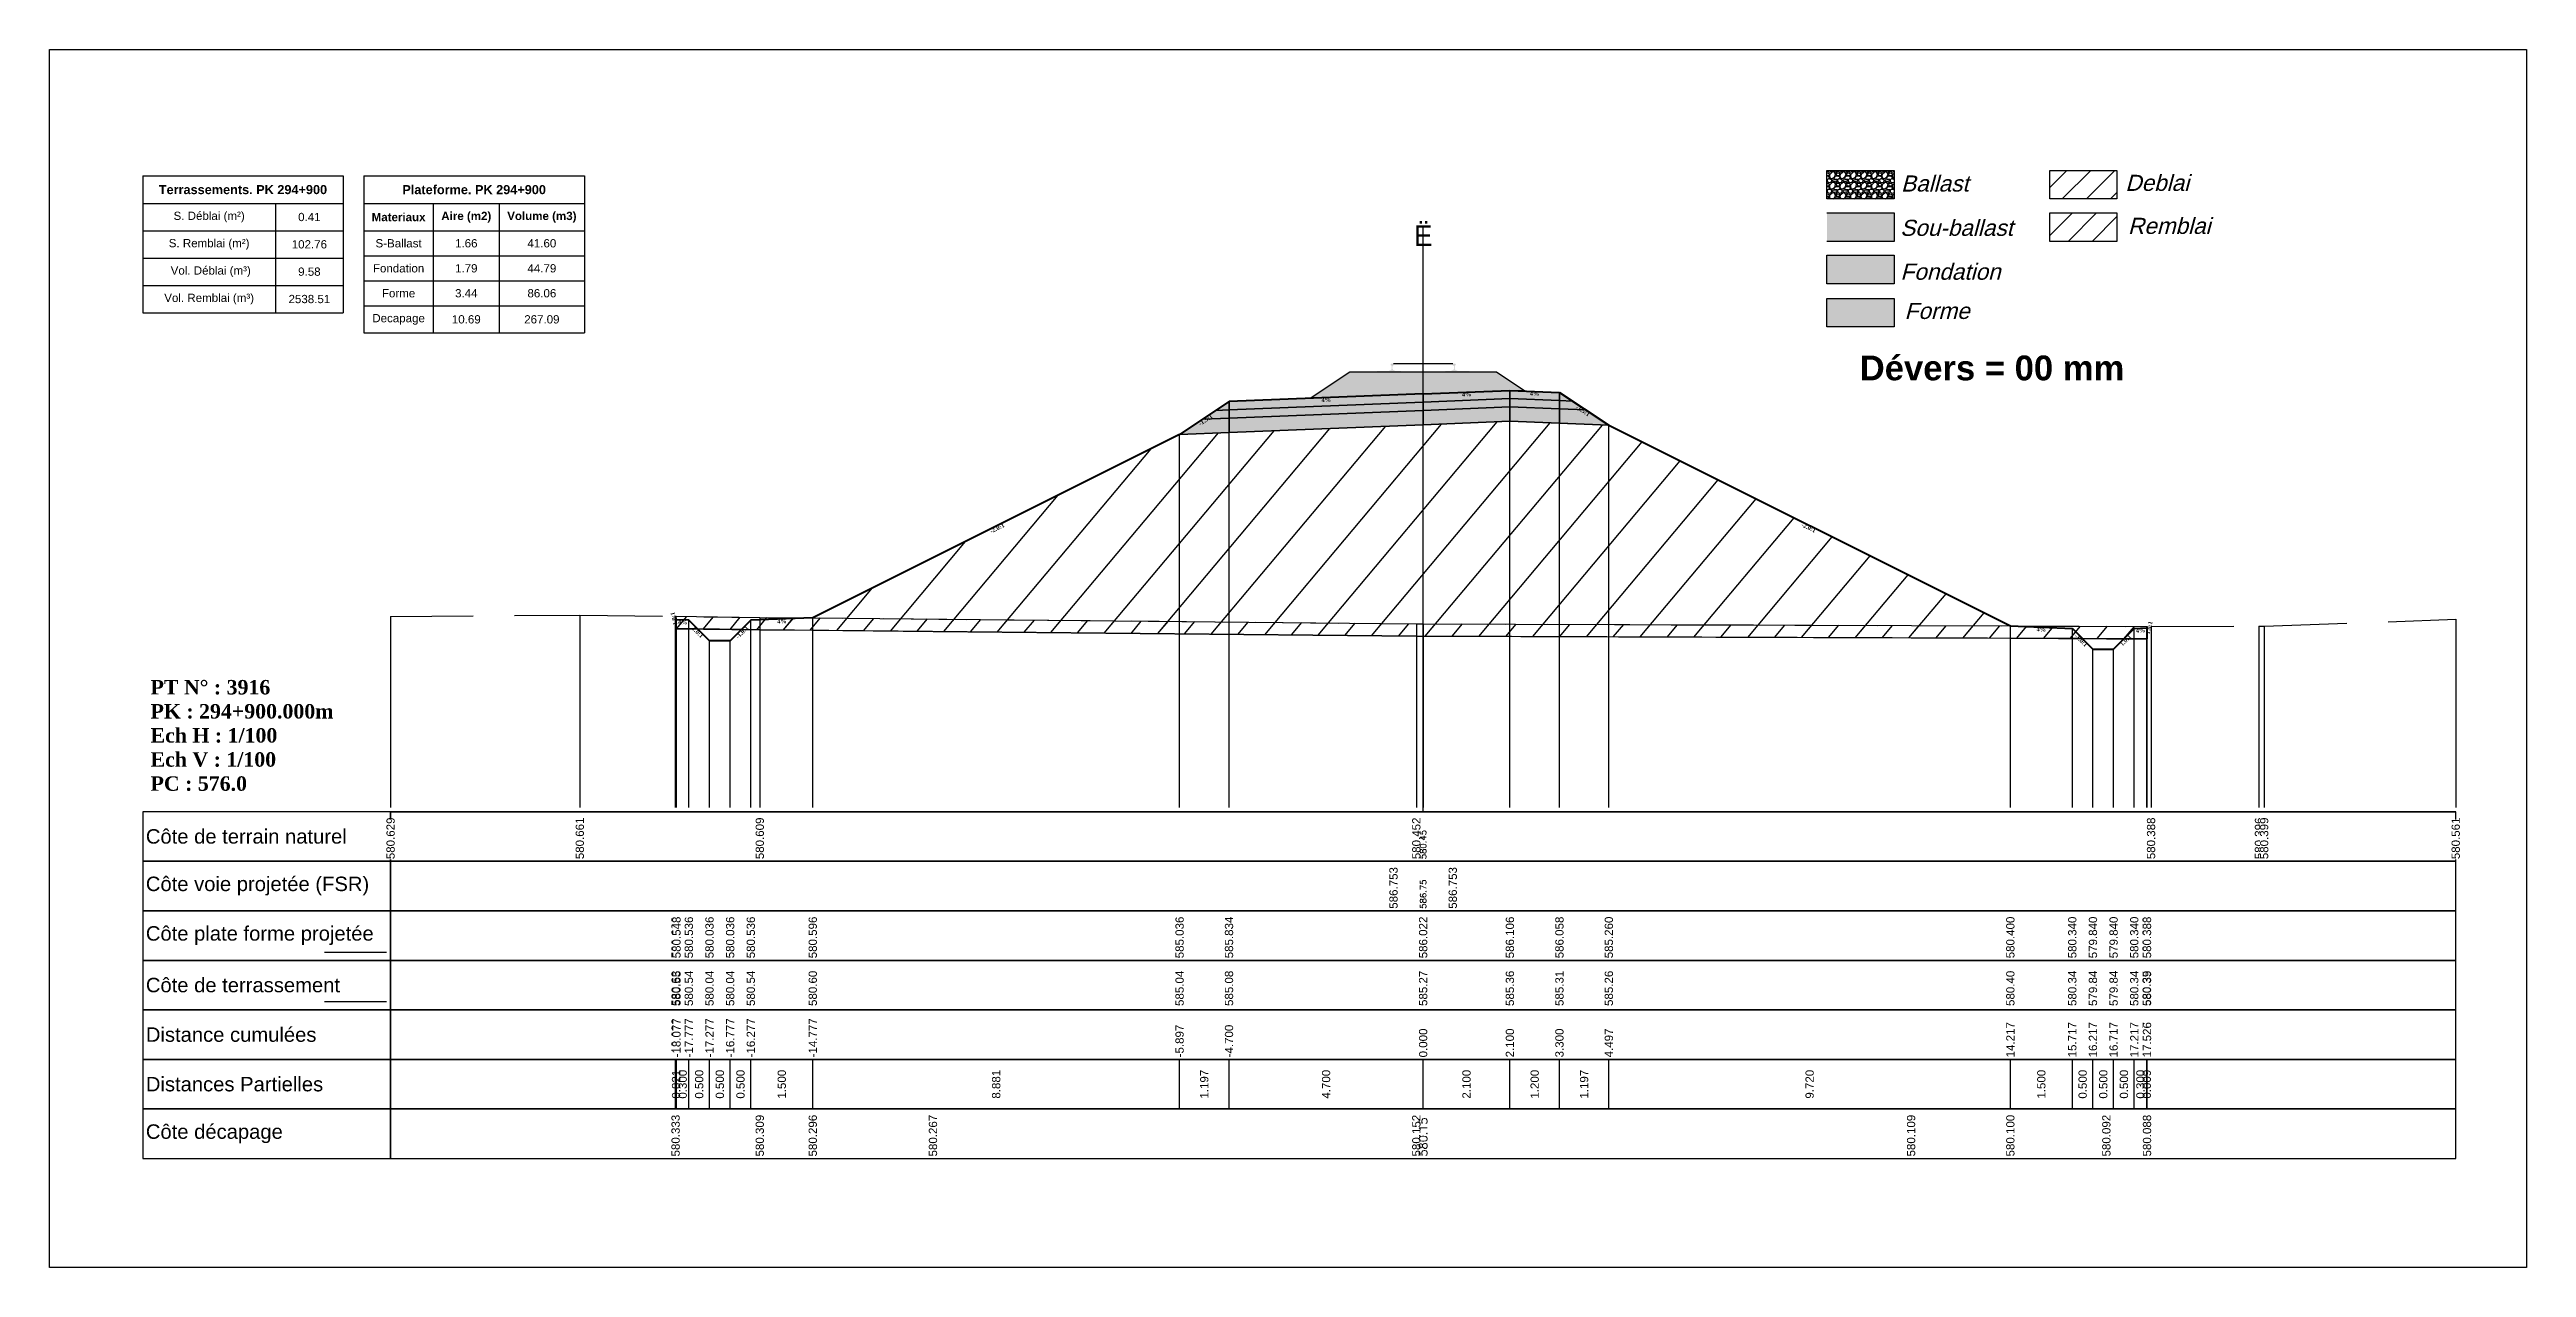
# Model space of a CAD drawing. Header units: millimetres. Extents: x 2762 to 3076, y 916 to 3305.
# Drawn here: x 2865.1 to 2925.1, y 1097.6 to 1127.1 of the extents above; entities that cross this region are included whole.
import ezdxf

# ---------------------------------------------------------------- set-up
doc = ezdxf.new("R2010")
doc.units = ezdxf.units.MM
doc.header["$LTSCALE"] = 2
doc.linetypes.add('CACHE', pattern=[9.525, 6.35, -3.175])
doc.linetypes.add('DASHED', pattern=[0.75, 0.5, -0.25])
for name, color, linetype in [('C-ANNO-TABL', 1, 'Continuous'), ('C-ANNO-TABL-TEXT', 150, 'Continuous'), ('C-ANNO-TABL-TITL', 150, 'Continuous'), ('C-ANNO-TABL-TTBL', 5, 'Continuous'), ('C-ROAD-CORR', 5, 'Continuous'), ('C-ROAD-SCTN', 7, 'Continuous')]:
    doc.layers.add(name, color=color, linetype=linetype)
doc.styles.add('ARIAL', font='arial.ttf')
doc.styles.add('C3D_Etiquette', font='romans.shx')
doc.styles.add('C3D_Profil_Travers', font='romans.shx')
doc.styles.get("Standard").update_dxf_attribs({"font": 'arial.ttf'})

msp = doc.modelspace()

# ---------------------------------------------------------------- texts
at = {"color": 7, "linetype": 'Continuous', "lineweight": -3}
for s, insert, char_height, attachment_point, style in [('{\\fWingdings|b0|i0|c2|p0;Ë}', (2898.38, 1122.384), 0.5, 8, 'C3D_Profil_Travers'), ('{\\fTimes New Roman|b1|i0|c0|p18;PT N° : 3916\\PPK : 294+900.000m\\PEch H : 1/100\\PEch V : 1/100\\PPC : 576.0}', (2867.568, 1109.184), 0.35, 7, 'C3D_Profil_Travers'), ('{\\fArial|b0|i0|c0|p34;Côte de terrain naturel}', (2867.454, 1108.084), 0.35, 4, 'C3D_Etiquette'), ('{\\fArial|b0|i0|c0|p34;Côte plate forme projetée}', (2867.454, 1105.684), 0.35, 4, 'C3D_Etiquette'), ('{\\fArial|b0|i0|c0|p34;Côte de terrassement}', (2867.454, 1104.484), 0.35, 4, 'C3D_Etiquette'), ('{\\fArial|b0|i0|c0|p34;Distance cumulées}', (2867.454, 1103.284), 0.35, 4, 'C3D_Etiquette'), ('{\\fArial|b0|i0|c0|p34;Distances Partielles}', (2867.454, 1102.084), 0.35, 4, 'C3D_Etiquette'), ('{\\fArial|b0|i0|c0|p34;Côte décapage}', (2867.454, 1100.884), 0.35, 4, 'C3D_Etiquette')]:
    msp.add_mtext(s, dxfattribs=dict(at, insert=insert, char_height=char_height, attachment_point=attachment_point, style=style))
at = {"insert": (2908.949, 1119.733), "char_height": 0.6, "attachment_point": 1}
msp.add_mtext_dynamic_manual_height_columns('{\\fArial|b1|i0|c0|p34;Dévers = 00 mm}', width=8.82587, gutter_width=1.25, heights=[0], dxfattribs=at)
at = {"color": 7, "linetype": 'Continuous', "lineweight": -3, "char_height": 0.1, "style": 'C3D_Etiquette'}
for s, insert, width, attachment_point, rotation in [('{\\fTimes New Roman|b1|i0|c0|p18;4%}', (2896.03, 1118.708), 0.42071, 2, 2.29061), ('{\\fTimes New Roman|b1|i0|c0|p18;4%}', (2899.43, 1118.844), 0.37094, 2, 2.29061), ('{\\fTimes New Roman|b1|i0|c0|p18;4%}', (2901.079, 1118.862), 0.42071, 2, 357.70939), ('{\\fTimes New Roman|b1|i0|c0|p18;-1.5:1}', (2902.276, 1118.44), 0.34598, 2, 326.30993), ('{\\fTimes New Roman|b1|i0|c0|p18;-1.5:1}', (2893.083, 1118.216), 0.34598, 2, 33.69007), ('{\\fTimes New Roman|b1|i0|c0|p18;-2.0:1}', (2888.044, 1115.596), 0.34598, 2, 26.56505), ('{\\fTimes New Roman|b1|i0|c0|p18;-2.0:1}', (2907.735, 1115.61), 0.34598, 2, 333.43495), ('{\\fTimes New Roman|b1|i0|c0|p18;1.0:1}', (2880.288, 1113.373), 0.29446, 8, 104.03624), ('{\\fTimes New Roman|b1|i0|c0|p18;4%}', (2880.452, 1113.322), 0.37094, 2, 357.70939), ('{\\fTimes New Roman|b1|i0|c0|p18;1.0:1}', (2880.849, 1113.067), 0.29001, 2, 315), ('{\\fTimes New Roman|b1|i0|c0|p18;-1.0:1}', (2881.855, 1113.067), 0.34598, 2, 45), ('{\\fTimes New Roman|b1|i0|c0|p18;4%}', (2882.852, 1113.346), 0.42071, 2, 2.29061), ('{\\fTimes New Roman|b1|i0|c0|p18;4%}', (2913.347, 1113.15), 0.42071, 2, 357.70939), ('{\\fTimes New Roman|b1|i0|c0|p18;4%}', (2915.747, 1113.126), 0.37094, 2, 2.29061), ('{\\fTimes New Roman|b1|i0|c0|p18;1.0:1}', (2915.905, 1113.153), 0.29446, 2, 75.96376), ('{\\fTimes New Roman|b1|i0|c0|p18;-1.0:1}', (2914.344, 1112.871), 0.34598, 2, 315), ('{\\fTimes New Roman|b1|i0|c0|p18;1.0:1}', (2915.35, 1112.871), 0.29001, 2, 45)]:
    msp.add_mtext(s, dxfattribs=dict(at, insert=insert, width=width, attachment_point=attachment_point, rotation=rotation))
at = {"color": 7, "linetype": 'Continuous', "lineweight": -3, "insert": (2867.454, 1106.884), "char_height": 0.35, "attachment_point": 4}
msp.add_mtext('{\\fArial|b0|i0|c0|p34;Côte voie projetée (FSR)}', dxfattribs=at)
at = {"color": 7, "linetype": 'Continuous', "lineweight": -3, "rotation": 90, "style": 'C3D_Profil_Travers'}
for s, insert, char_height, attachment_point in [('586.75', (2898.38, 1106.334), 0.15, 4), ('{\\fArial|b0|i0|c0|p34;580.63}', (2880.281, 1103.979), 0.2, 4), ('{\\fArial|b0|i0|c0|p34;580.55}', (2880.302, 1103.979), 0.2, 4), ('{\\fArial|b0|i0|c0|p34;580.54}', (2880.602, 1103.979), 0.2, 4), ('{\\fArial|b0|i0|c0|p34;580.04}', (2881.102, 1103.979), 0.2, 4), ('{\\fArial|b0|i0|c0|p34;580.04}', (2881.602, 1103.979), 0.2, 4), ('{\\fArial|b0|i0|c0|p34;580.54}', (2882.102, 1103.979), 0.2, 4), ('{\\fArial|b0|i0|c0|p34;580.60}', (2883.602, 1103.979), 0.2, 4), ('{\\fArial|b0|i0|c0|p34;585.04}', (2892.483, 1103.979), 0.2, 4), ('{\\fArial|b0|i0|c0|p34;585.08}', (2893.68, 1103.979), 0.2, 4), ('{\\fArial|b0|i0|c0|p34;585.27}', (2898.38, 1103.979), 0.2, 4), ('{\\fArial|b0|i0|c0|p34;585.36}', (2900.48, 1103.979), 0.2, 4), ('{\\fArial|b0|i0|c0|p34;585.31}', (2901.68, 1103.979), 0.2, 4), ('{\\fArial|b0|i0|c0|p34;585.26}', (2902.876, 1103.979), 0.2, 4), ('{\\fArial|b0|i0|c0|p34;580.40}', (2912.597, 1103.979), 0.2, 4), ('{\\fArial|b0|i0|c0|p34;580.34}', (2914.097, 1103.979), 0.2, 4), ('{\\fArial|b0|i0|c0|p34;579.84}', (2914.597, 1103.979), 0.2, 4), ('{\\fArial|b0|i0|c0|p34;579.84}', (2915.097, 1103.979), 0.2, 4), ('{\\fArial|b0|i0|c0|p34;580.34}', (2915.597, 1103.979), 0.2, 4), ('{\\fArial|b0|i0|c0|p34;580.35}', (2915.897, 1103.979), 0.2, 4), ('{\\fArial|b0|i0|c0|p34;580.39}', (2915.906, 1103.979), 0.2, 4), ('{\\fArial|b0|i0|c0|p34;0.021}', (2880.292, 1102.084), 0.2, 5), ('{\\fArial|b0|i0|c0|p34;0.300}', (2880.452, 1102.084), 0.2, 5), ('{\\fArial|b0|i0|c0|p34;0.500}', (2880.852, 1102.084), 0.2, 5), ('{\\fArial|b0|i0|c0|p34;0.500}', (2881.352, 1102.084), 0.2, 5), ('{\\fArial|b0|i0|c0|p34;0.500}', (2881.852, 1102.084), 0.2, 5), ('{\\fArial|b0|i0|c0|p34;1.500}', (2882.852, 1102.084), 0.2, 5), ('{\\fArial|b0|i0|c0|p34;8.881}', (2888.043, 1102.084), 0.2, 5), ('{\\fArial|b0|i0|c0|p34;1.197}', (2893.081, 1102.084), 0.2, 5), ('{\\fArial|b0|i0|c0|p34;4.700}', (2896.03, 1102.084), 0.2, 5), ('{\\fArial|b0|i0|c0|p34;2.100}', (2899.43, 1102.084), 0.2, 5), ('{\\fArial|b0|i0|c0|p34;1.200}', (2901.08, 1102.084), 0.2, 5), ('{\\fArial|b0|i0|c0|p34;1.197}', (2902.278, 1102.084), 0.2, 5), ('{\\fArial|b0|i0|c0|p34;9.720}', (2907.737, 1102.084), 0.2, 5), ('{\\fArial|b0|i0|c0|p34;1.500}', (2913.347, 1102.084), 0.2, 5), ('{\\fArial|b0|i0|c0|p34;0.500}', (2914.347, 1102.084), 0.2, 5), ('{\\fArial|b0|i0|c0|p34;0.500}', (2914.847, 1102.084), 0.2, 5), ('{\\fArial|b0|i0|c0|p34;0.500}', (2915.347, 1102.084), 0.2, 5), ('{\\fArial|b0|i0|c0|p34;0.300}', (2915.747, 1102.084), 0.2, 5), ('{\\fArial|b0|i0|c0|p34;0.009}', (2915.901, 1102.084), 0.2, 5)]:
    msp.add_mtext(s, dxfattribs=dict(at, insert=insert, char_height=char_height, attachment_point=attachment_point))
at = {"layer": 'C-ANNO-TABL-TEXT', "color": 7, "style": 'ARIAL', "oblique": 15}
for s, p in [('Ballast', (2909.949, 1123.705)), ('Deblai', (2915.379, 1123.721)), ('Sou-ballast', (2909.929, 1122.632)), ('Remblai', (2915.443, 1122.679)), ('Fondation', (2909.934, 1121.569)), ('Forme', (2910.034, 1120.619))]:
    msp.add_text(s, height=0.39, dxfattribs=at).set_placement(p)
at = {"layer": 'C-ANNO-TABL-TEXT', "color": 7, "linetype": 'Continuous', "lineweight": -3, "char_height": 0.2, "attachment_point": 5, "style": 'ARIAL'}
for s, insert in [('{\\fArial|b0|i0|c0|p34;\\C7;0.41}', (2871.413, 1123.088)), ('{\\fArial|b0|i0|c0|p34;\\C7;102.76}', (2871.413, 1122.426)), ('{\\fArial|b0|i0|c0|p34;\\C7;S-Ballast}', (2873.573, 1122.451)), ('{\\fArial|b0|i0|c0|p34;\\C7;1.66}', (2875.212, 1122.451)), ('{\\C18;\\c0;41.60}', (2877.042, 1122.451)), ('{\\fArial|b0|i0|c0|p34;\\C7;9.58}', (2871.413, 1121.764)), ('{\\fArial|b0|i0|c0|p34;\\C7;Fondation}', (2873.573, 1121.845)), ('{\\fArial|b0|i0|c0|p34;\\C7;1.79}', (2875.212, 1121.845)), ('{\\C18;\\c0;44.79}', (2877.042, 1121.845)), ('{\\fArial|b0|i0|c0|p34;\\C7;2538.51}', (2871.413, 1121.101)), ('{\\fArial|b0|i0|c0|p34;\\C7;Forme}', (2873.573, 1121.241)), ('{\\fArial|b0|i0|c0|p34;\\C7;3.44}', (2875.212, 1121.241)), ('{\\C18;\\c0;86.06}', (2877.042, 1121.241)), ('{\\fArial|b0|i0|c0|p34;\\C7;Decapage}', (2873.573, 1120.609)), ('{\\fArial|b0|i0|c0|p34;\\C7;10.69}', (2875.212, 1120.609)), ('{\\C18;\\c0;267.09}', (2877.042, 1120.609))]:
    msp.add_mtext(s, dxfattribs=dict(at, insert=insert))
at = {"layer": 'C-ANNO-TABL-TITL', "color": 7, "linetype": 'Continuous', "lineweight": -3, "attachment_point": 5, "style": 'ARIAL'}
for s, insert, char_height in [('{\\fArial|b1|i0|c0|p34;\\C7;Terrassements. PK 294+900}', (2869.805, 1123.751), 0.22), ('{\\fArial|b1|i0|c0|p34;\\C18;\\c0;Plateforme. PK 294+900}', (2875.402, 1123.75), 0.22), ('{\\fArial|b0|i0|c0|p34;\\C7;S. Déblai (m²) }', (2868.986, 1123.088), 0.2), ('{\\fArial|b1|i0|c0|p34;\\C7;Materiaux   }', (2873.573, 1123.085), 0.2), ('{\\fArial|b1|i0|c0|p34;\\C7;Aire (m2)}', (2875.212, 1123.085), 0.2), ('{\\fArial|b1|i0|c0|p34;\\C7;Volume (m3)}', (2877.042, 1123.085), 0.2), ('{\\fArial|b0|i0|c0|p34;\\C7;S. Remblai (m²) }', (2868.986, 1122.426), 0.2), ('{\\fArial|b0|i0|c0|p34;\\C7; Vol. Déblai (m³) }', (2868.986, 1121.764), 0.2), ('{\\fArial|b0|i0|c0|p34;\\C7;Vol. Remblai (m³)}', (2868.986, 1121.101), 0.2)]:
    msp.add_mtext(s, dxfattribs=dict(at, insert=insert, char_height=char_height))

# ---------------------------------------------------------------- hatches: boundary and pattern name
h = msp.add_hatch(color=11)
h.dxf.hatch_style = 1
h.paths.add_polyline_path([(2909.781, 1123.191), (2908.155, 1123.191), (2908.155, 1122.499), (2909.781, 1122.499)])
h = msp.add_hatch(color=30)
h.dxf.hatch_style = 1
h.paths.add_polyline_path([(2909.781, 1122.164), (2908.155, 1122.164), (2908.155, 1121.472), (2909.781, 1121.472)])
h = msp.add_hatch(color=83)
h.dxf.hatch_style = 1
h.paths.add_polyline_path([(2909.781, 1121.118), (2908.155, 1121.118), (2908.155, 1120.426), (2909.781, 1120.426)])
at = {"linetype": 'Continuous', "lineweight": -3}
h = msp.add_hatch(dxfattribs=at)
h.set_pattern_fill('GRAVEL', color=252, scale=0.009, style=0)
h.set_pattern_definition([(228.0128, (2895.811781, 1118.925285), (-1.8288, -2.0574), [0.030755, -3.0447435]), (184.96974, (2895.791207, 1118.902425), (2.743199999, 0.228600013), [0.0527764, -5.2248644]), (132.51045, (2895.738629, 1118.897853), (2.286, -2.5146), [0.0372133, -3.684125]), (267.2737, (2895.649475, 1118.840703), (0.2286, 4.572), [0.0480604, -4.7579794]), (292.83365, (2895.647189, 1118.792697), (-1.143, 2.7432), [0.047127, -4.6655827]), (357.2737, (2895.665477, 1118.749263), (-4.572, 0.2286), [0.0480604, -4.7579794]), (37.69424, (2895.713483, 1118.746977), (-2.9718, -2.286), [0.0635574, -6.2921804]), (72.25533, (2895.763775, 1118.785839), (1.6002, 5.0292), [0.0600048, -5.940473]), (121.42957, (2895.782063, 1118.842989), (-1.8288, 2.9718), [0.048223, -4.774099]), (175.23636, (2895.756917, 1118.884137), (2.5146, -0.2286), [0.055054, -2.697654]), (222.39744, (2895.702053, 1118.888709), (-2.7432, -2.5146), [0.071197, -7.0485095]), (138.81407, (2895.87579, 1118.838417), (-1.6002, 1.3716), [0.0243004, -2.405751]), (171.46923, (2895.857501, 1118.854419), (2.9718, -0.4572), [0.0462314, -4.5769175]), (225, (2895.81178, 1118.86128), (-3e-17, -0.2286), [0.032329, -0.29096]), (203.1986, (2895.79578, 1118.88871), (1.143, 0.4572), [0.01741, -1.723556]), (291.8014, (2895.779777, 1118.88185), (-0.2286, 0.6858), [0.024621, -1.206428]), (30.9638, (2895.78892, 1118.85899), (0.6858, 0.4572), [0.039989, -1.292967]), (161.565, (2895.82321, 1118.879565), (0.4572, -0.2286), [0.028916, -0.693981]), (16.38954, (2895.647189, 1118.881851), (2.286, 0.6858), [0.040508, -4.0102944]), (70.34618, (2895.686051, 1118.89328), (-0.9144, -2.5146), [0.033984, -3.3643994]), (293.1986, (2895.82321, 1118.925285), (-0.4572, 1.143), [0.034819, -1.7061465]), (343.61046, (2895.836927, 1118.893281), (-2.286, 0.6858), [0.040508, -4.0102944]), (339.44395, (2895.64719, 1118.74012), (-1.143, 0.4572), [0.039063, -1.914096]), (294.77514, (2895.683765, 1118.726403), (-1.143, 2.5146), [0.0327305, -3.2403234]), (66.8014, (2895.825497, 1118.696685), (0.4572, 1.143), [0.034819, -1.7061465]), (17.35402, (2895.839213, 1118.728689), (-2.9718, -0.9144), [0.0383204, -3.793714]), (69.44395, (2895.713483, 1118.696685), (-0.4572, -1.143), [0.0195316, -1.933628]), (101.3099, (2895.81178, 1118.696685), (-0.2286, 0.9144), [0.011656, -1.1539795]), (165.9638, (2895.809495, 1118.708115), (0.6858, -0.2286), [0.047127, -0.895415]), (186.009, (2895.763775, 1118.719545), (2.286, 0.2286), [0.043674, -4.323723]), (303.69, (2895.78892, 1118.838417), (-0.2286, 0.4572), [0.032969, -0.79126]), (353.15723, (2895.807209, 1118.810985), (3.8862, -0.4572), [0.05756, -5.698441]), (60.9454, (2895.86436, 1118.804127), (-0.9144, -1.6002), [0.023536, -2.330045]), (90, (2895.8758, 1118.8247), (-0.2286, 0.2286), [0.013716, -0.214884]), (120.25644, (2895.759203, 1118.726403), (0.9144, -1.6002), [0.031758, -3.1440547]), (48.0128, (2895.743201, 1118.753835), (1.8288, 2.0574), [0.06151, -3.0139886]), (0, (2895.78435, 1118.79955), (0.2286, 0.2286), [0.059436, -0.169164]), (325.30485, (2895.843785, 1118.799555), (2.286, -1.6002), [0.036145, -3.5783385]), (254.0546, (2895.873503, 1118.77898), (-0.2286, -0.9144), [0.033285, -1.6309485]), (207.64598, (2895.864359, 1118.746977), (-4.3434, -2.286), [0.054193, -5.365122]), (175.42608, (2895.816353, 1118.721831), (-2.9718, 0.2286), [0.0573327, -5.675926])])
h.paths.add_polyline_path([(2895.647, 1118.697), (2896.605, 1119.335), (2900.155, 1119.335), (2900.844, 1118.875), (2900.48, 1118.89)])
msp.add_hatch(color=254, dxfattribs=at).paths.add_polyline_path([(2897.162, 1119.152), (2897.162, 1119.337), (2897.277, 1119.358), (2897.625, 1119.358), (2897.625, 1119.363), (2897.551, 1119.363), (2897.551, 1119.373), (2897.552, 1119.374), (2897.554, 1119.375), (2897.555, 1119.375), (2897.575, 1119.377), (2897.578, 1119.377), (2897.581, 1119.379), (2897.609, 1119.389), (2897.612, 1119.39), (2897.613, 1119.392), (2897.614, 1119.393), (2897.615, 1119.397), (2897.616, 1119.404), (2897.617, 1119.413), (2897.618, 1119.424), (2897.618, 1119.448), (2897.617, 1119.463), (2897.617, 1119.47), (2897.616, 1119.476), (2897.615, 1119.48), (2897.615, 1119.482), (2897.614, 1119.486), (2897.613, 1119.487), (2897.612, 1119.489), (2897.611, 1119.49), (2897.61, 1119.491), (2897.594, 1119.496), (2897.592, 1119.498), (2897.591, 1119.499), (2897.59, 1119.5), (2897.59, 1119.503), (2897.59, 1119.521), (2897.591, 1119.525), (2897.592, 1119.528), (2897.594, 1119.53), (2897.596, 1119.532), (2897.599, 1119.533), (2897.6, 1119.533), (2897.604, 1119.534), (2897.608, 1119.535), (2897.611, 1119.535), (2897.615, 1119.535), (2897.62, 1119.535), (2897.623, 1119.535), (2897.626, 1119.535), (2897.63, 1119.535), (2897.633, 1119.535), (2897.637, 1119.535), (2897.642, 1119.535), (2897.645, 1119.535), (2897.649, 1119.534), (2897.653, 1119.533), (2897.654, 1119.533), (2897.656, 1119.532), (2897.659, 1119.53), (2897.661, 1119.528), (2897.662, 1119.525), (2897.662, 1119.521), (2897.662, 1119.503), (2897.662, 1119.5), (2897.662, 1119.499), (2897.661, 1119.498), (2897.659, 1119.496), (2897.643, 1119.491), (2897.642, 1119.49), (2897.64, 1119.489), (2897.639, 1119.487), (2897.639, 1119.486), (2897.638, 1119.482), (2897.637, 1119.48), (2897.637, 1119.476), (2897.636, 1119.47), (2897.635, 1119.463), (2897.635, 1119.448), (2897.635, 1119.424), (2897.636, 1119.413), (2897.637, 1119.404), (2897.638, 1119.397), (2897.639, 1119.393), (2897.64, 1119.392), (2897.641, 1119.39), (2897.643, 1119.389), (2897.672, 1119.379), (2897.675, 1119.377), (2897.678, 1119.377), (2897.698, 1119.375), (2897.699, 1119.375), (2897.7, 1119.374), (2897.701, 1119.373), (2897.701, 1119.363), (2897.627, 1119.363), (2897.627, 1119.358), (2897.831, 1119.358), (2897.963, 1119.327), (2898.797, 1119.327), (2898.928, 1119.358), (2899.132, 1119.358), (2899.132, 1119.363), (2899.058, 1119.363), (2899.058, 1119.373), (2899.059, 1119.374), (2899.061, 1119.375), (2899.062, 1119.375), (2899.082, 1119.377), (2899.085, 1119.377), (2899.088, 1119.379), (2899.116, 1119.389), (2899.119, 1119.39), (2899.12, 1119.392), (2899.121, 1119.393), (2899.122, 1119.397), (2899.123, 1119.404), (2899.124, 1119.413), (2899.125, 1119.424), (2899.125, 1119.448), (2899.124, 1119.463), (2899.124, 1119.47), (2899.123, 1119.476), (2899.122, 1119.48), (2899.122, 1119.482), (2899.121, 1119.486), (2899.12, 1119.487), (2899.119, 1119.489), (2899.118, 1119.49), (2899.117, 1119.491), (2899.101, 1119.496), (2899.099, 1119.498), (2899.098, 1119.499), (2899.097, 1119.5), (2899.097, 1119.503), (2899.097, 1119.521), (2899.098, 1119.525), (2899.099, 1119.528), (2899.101, 1119.53), (2899.103, 1119.532), (2899.106, 1119.533), (2899.107, 1119.533), (2899.111, 1119.534), (2899.115, 1119.535), (2899.118, 1119.535), (2899.122, 1119.535), (2899.127, 1119.535), (2899.13, 1119.535), (2899.133, 1119.535), (2899.137, 1119.535), (2899.14, 1119.535), (2899.144, 1119.535), (2899.149, 1119.535), (2899.152, 1119.535), (2899.156, 1119.534), (2899.16, 1119.533), (2899.161, 1119.533), (2899.163, 1119.532), (2899.166, 1119.53), (2899.168, 1119.528), (2899.169, 1119.525), (2899.169, 1119.521), (2899.169, 1119.503), (2899.169, 1119.5), (2899.169, 1119.499), (2899.168, 1119.498), (2899.166, 1119.496), (2899.15, 1119.491), (2899.149, 1119.49), (2899.147, 1119.489), (2899.146, 1119.487), (2899.146, 1119.486), (2899.145, 1119.482), (2899.144, 1119.48), (2899.144, 1119.476), (2899.143, 1119.47), (2899.142, 1119.463), (2899.142, 1119.448), (2899.142, 1119.424), (2899.143, 1119.413), (2899.144, 1119.404), (2899.145, 1119.397), (2899.146, 1119.393), (2899.147, 1119.392), (2899.148, 1119.39), (2899.15, 1119.389), (2899.179, 1119.379), (2899.182, 1119.377), (2899.185, 1119.377), (2899.205, 1119.375), (2899.206, 1119.375), (2899.207, 1119.374), (2899.208, 1119.373), (2899.208, 1119.363), (2899.134, 1119.363), (2899.134, 1119.358), (2899.482, 1119.358), (2899.597, 1119.337), (2899.597, 1119.152)])
h = msp.add_hatch(color=83, dxfattribs=at)
h.paths.add_polyline_path([(2901.68, 1118.092), (2901.68, 1118.442), (2902.318, 1118.416), (2902.876, 1118.044)])
h.paths.add_polyline_path([(2900.48, 1118.14), (2900.48, 1118.49), (2901.68, 1118.442), (2901.68, 1118.092)])
h.paths.add_polyline_path([(2898.38, 1118.056), (2898.38, 1118.406), (2900.48, 1118.49), (2900.48, 1118.14)])
h.paths.add_polyline_path([(2893.68, 1117.868), (2893.68, 1118.218), (2898.38, 1118.406), (2898.38, 1118.056)])
h.paths.add_polyline_path([(2892.483, 1117.82), (2893.041, 1118.192), (2893.68, 1118.218), (2893.68, 1117.868)])
h = msp.add_hatch(color=30, dxfattribs=at)
h.paths.add_polyline_path([(2901.68, 1118.442), (2901.68, 1118.642), (2901.999, 1118.629), (2902.318, 1118.416)])
h.paths.add_polyline_path([(2900.48, 1118.49), (2900.48, 1118.69), (2901.68, 1118.642), (2901.68, 1118.442)])
h.paths.add_polyline_path([(2898.38, 1118.406), (2898.38, 1118.606), (2900.48, 1118.69), (2900.48, 1118.49)])
h.paths.add_polyline_path([(2893.68, 1118.218), (2893.68, 1118.418), (2898.38, 1118.606), (2898.38, 1118.406)])
h.paths.add_polyline_path([(2893.041, 1118.192), (2893.36, 1118.405), (2893.68, 1118.418), (2893.68, 1118.218)])
h = msp.add_hatch(color=11, dxfattribs=at)
h.paths.add_polyline_path([(2901.68, 1118.642), (2901.68, 1118.842), (2901.999, 1118.629)])
h.paths.add_polyline_path([(2900.48, 1118.69), (2900.48, 1118.89), (2901.68, 1118.842), (2901.68, 1118.642)])
h.paths.add_polyline_path([(2898.38, 1118.606), (2898.38, 1118.806), (2900.48, 1118.89), (2900.48, 1118.69)])
h.paths.add_polyline_path([(2893.68, 1118.418), (2893.68, 1118.618), (2898.38, 1118.806), (2898.38, 1118.606)])
h.paths.add_polyline_path([(2893.36, 1118.405), (2893.68, 1118.618), (2893.68, 1118.418)])
h = msp.add_hatch(dxfattribs=at)
h.set_pattern_fill('_U', color=3, angle=50, style=0, pattern_type=0)
h.set_pattern_definition([(50, (2915.3468, 1112.8739), (-0.766044, 0.642788), [])])
h.paths.add_polyline_path([(2915.347, 1112.874), (2915.597, 1113.124), (2915.897, 1113.136), (2915.906, 1113.172), (2915.906, 1112.872)])
h.paths.add_polyline_path([(2881.88, 1113.098), (2882.102, 1113.32), (2883.602, 1113.38), (2892.483, 1117.82), (2900.48, 1118.14), (2902.876, 1118.044), (2912.597, 1113.184), (2914.097, 1113.124), (2914.343, 1112.878), (2898.215, 1112.936), (2882.319, 1113.092)])
h.paths.add_polyline_path([(2880.281, 1113.117), (2880.281, 1113.417), (2880.302, 1113.332), (2880.602, 1113.32), (2880.812, 1113.11)])
h = msp.add_hatch(dxfattribs=at)
h.set_pattern_fill('_U', color=150, scale=0.5, angle=50, style=0, pattern_type=0)
h.set_pattern_definition([(50, (2915.3468, 1112.8739), (-0.383022, 0.321394), [])])
h.paths.add_polyline_path([(2915.347, 1112.874), (2915.597, 1113.124), (2915.897, 1113.136), (2915.906, 1113.172), (2915.906, 1112.872)])
h.paths.add_polyline_path([(2912.597, 1113.184), (2915.906, 1113.172), (2915.897, 1113.136), (2915.597, 1113.124), (2915.347, 1112.874), (2914.343, 1112.878), (2914.097, 1113.124)])
h.paths.add_polyline_path([(2881.88, 1113.098), (2882.102, 1113.32), (2883.602, 1113.38), (2898.215, 1113.236), (2912.597, 1113.184), (2914.097, 1113.124), (2914.343, 1112.878), (2898.215, 1112.936), (2882.319, 1113.092)])
h.paths.add_polyline_path([(2880.281, 1113.417), (2882.319, 1113.392), (2883.602, 1113.38), (2882.102, 1113.32), (2881.88, 1113.098), (2880.812, 1113.11), (2880.602, 1113.32), (2880.302, 1113.332)])
h.paths.add_polyline_path([(2880.281, 1113.117), (2880.281, 1113.417), (2880.302, 1113.332), (2880.602, 1113.32), (2880.812, 1113.11)])

# ---------------------------------------------------------------- linework, layer by layer
for p, q in [((2908.155, 1124.219), (2909.781, 1124.219)), ((2908.155, 1124.219), (2909.781, 1124.219)), ((2908.155, 1123.527), (2908.155, 1124.219)), ((2909.781, 1124.219), (2909.781, 1123.527)), ((2909.781, 1124.219), (2909.781, 1123.527)), ((2913.548, 1124.219), (2915.174, 1124.219)), ((2913.548, 1123.527), (2913.548, 1124.219)), ((2915.174, 1124.219), (2915.174, 1123.527)), ((2909.781, 1123.527), (2908.155, 1123.527)), ((2909.781, 1123.527), (2908.155, 1123.527)), ((2915.174, 1123.527), (2913.548, 1123.527)), ((2908.155, 1123.191), (2909.781, 1123.191)), ((2909.781, 1123.191), (2909.781, 1122.499)), ((2913.548, 1123.191), (2915.174, 1123.191)), ((2913.548, 1122.499), (2913.548, 1123.191)), ((2915.174, 1123.191), (2915.174, 1122.499)), ((2909.781, 1122.499), (2908.155, 1122.499)), ((2908.155, 1122.164), (2909.781, 1122.164)), ((2908.155, 1121.472), (2908.155, 1122.164)), ((2909.781, 1122.164), (2909.781, 1121.472)), ((2915.174, 1122.499), (2913.548, 1122.499)), ((2909.781, 1121.472), (2908.155, 1121.472)), ((2908.155, 1121.118), (2909.781, 1121.118)), ((2908.155, 1120.426), (2908.155, 1121.118)), ((2909.781, 1121.118), (2909.781, 1120.426)), ((2909.781, 1120.426), (2908.155, 1120.426))]:
    msp.add_line(p, q)
at = {"linetype": 'Continuous'}
for p, q in [((2908.158, 1124.172), (2908.155, 1124.173)), ((2908.155, 1124.17), (2908.158, 1124.172)), ((2908.195, 1124.144), (2908.155, 1124.15)), ((2908.155, 1124.104), (2908.205, 1124.098)), ((2908.155, 1124.083), (2908.181, 1124.083)), ((2908.207, 1124.019), (2908.155, 1123.992)), ((2908.158, 1123.918), (2908.155, 1123.919)), ((2908.155, 1123.916), (2908.158, 1123.918)), ((2908.195, 1123.89), (2908.155, 1123.896)), ((2908.155, 1123.85), (2908.205, 1123.844)), ((2908.159, 1123.969), (2908.174, 1123.934)), ((2908.16, 1123.969), (2908.176, 1124.005)), ((2908.161, 1124.219), (2908.174, 1124.188)), ((2908.173, 1124.188), (2908.216, 1124.175)), ((2908.173, 1123.934), (2908.216, 1123.921)), ((2908.176, 1124.005), (2908.217, 1124.018)), ((2908.18, 1124.086), (2908.214, 1124.063)), ((2908.218, 1124.128), (2908.197, 1124.145)), ((2908.218, 1123.874), (2908.197, 1123.891)), ((2908.204, 1124.088), (2908.217, 1124.111)), ((2908.214, 1124.061), (2908.204, 1124.025)), ((2908.204, 1123.834), (2908.217, 1123.857)), ((2908.216, 1124.175), (2908.26, 1124.188)), ((2908.216, 1124.016), (2908.257, 1124.001)), ((2908.216, 1123.921), (2908.26, 1123.934)), ((2908.219, 1124.129), (2908.217, 1124.076)), ((2908.217, 1124.111), (2908.217, 1124.127)), ((2908.217, 1124.076), (2908.237, 1124.028)), ((2908.219, 1123.875), (2908.217, 1123.822)), ((2908.217, 1123.857), (2908.217, 1123.873)), ((2908.284, 1124.175), (2908.225, 1124.122)), ((2908.284, 1123.921), (2908.225, 1123.868)), ((2908.237, 1124.025), (2908.29, 1124.022)), ((2908.256, 1124.003), (2908.271, 1123.97)), ((2908.26, 1124.187), (2908.271, 1124.219)), ((2908.26, 1123.933), (2908.273, 1123.969)), ((2908.337, 1124.175), (2908.276, 1124.18)), ((2908.337, 1123.921), (2908.276, 1123.926)), ((2908.317, 1123.939), (2908.289, 1123.969)), ((2908.29, 1124.025), (2908.346, 1124.068)), ((2908.29, 1123.969), (2908.298, 1123.989)), ((2908.317, 1124.193), (2908.293, 1124.219)), ((2908.346, 1123.989), (2908.298, 1123.984)), ((2908.36, 1124.199), (2908.302, 1124.194)), ((2908.36, 1123.945), (2908.302, 1123.94)), ((2908.324, 1124.033), (2908.369, 1124.083)), ((2908.343, 1124.003), (2908.325, 1124.034)), ((2908.364, 1124.131), (2908.336, 1124.176)), ((2908.364, 1123.877), (2908.336, 1123.922)), ((2908.405, 1123.999), (2908.341, 1124.004)), ((2908.346, 1124.068), (2908.366, 1124.132)), ((2908.397, 1123.982), (2908.346, 1123.994)), ((2908.346, 1123.814), (2908.366, 1123.878)), ((2908.363, 1124.175), (2908.373, 1124.15)), ((2908.363, 1123.921), (2908.373, 1123.896)), ((2908.382, 1124.183), (2908.364, 1124.176)), ((2908.382, 1123.929), (2908.364, 1123.922)), ((2908.369, 1124.083), (2908.435, 1124.083)), ((2908.374, 1124.149), (2908.412, 1124.172)), ((2908.399, 1124.152), (2908.374, 1124.127)), ((2908.374, 1124.127), (2908.394, 1124.096)), ((2908.374, 1123.895), (2908.412, 1123.918)), ((2908.399, 1123.898), (2908.374, 1123.873)), ((2908.374, 1123.873), (2908.394, 1123.842)), ((2908.394, 1124.219), (2908.376, 1124.198)), ((2908.394, 1124.219), (2908.376, 1124.198)), ((2908.399, 1123.97), (2908.376, 1123.944)), ((2908.412, 1124.172), (2908.381, 1124.182)), ((2908.412, 1123.918), (2908.381, 1123.928)), ((2908.395, 1124.106), (2908.459, 1124.098)), ((2908.395, 1123.852), (2908.459, 1123.844)), ((2908.399, 1123.969), (2908.397, 1123.982)), ((2908.449, 1124.144), (2908.399, 1124.151)), ((2908.449, 1124.144), (2908.399, 1124.151)), ((2908.449, 1123.89), (2908.399, 1123.897)), ((2908.461, 1124.019), (2908.408, 1123.991)), ((2908.413, 1123.969), (2908.428, 1123.934)), ((2908.414, 1123.969), (2908.43, 1124.005)), ((2908.415, 1124.219), (2908.428, 1124.188)), ((2908.415, 1124.219), (2908.428, 1124.188)), ((2908.427, 1124.188), (2908.47, 1124.175)), ((2908.427, 1124.188), (2908.47, 1124.175)), ((2908.427, 1123.934), (2908.47, 1123.921)), ((2908.43, 1124.005), (2908.471, 1124.018)), ((2908.434, 1124.086), (2908.468, 1124.063)), ((2908.472, 1124.128), (2908.451, 1124.145)), ((2908.472, 1124.128), (2908.451, 1124.145)), ((2908.472, 1123.874), (2908.451, 1123.891)), ((2908.458, 1124.088), (2908.471, 1124.111)), ((2908.468, 1124.061), (2908.458, 1124.025)), ((2908.458, 1123.834), (2908.471, 1123.857)), ((2908.47, 1124.175), (2908.514, 1124.188)), ((2908.47, 1124.175), (2908.514, 1124.188)), ((2908.47, 1124.016), (2908.511, 1124.001)), ((2908.47, 1123.921), (2908.514, 1123.934)), ((2908.473, 1124.129), (2908.471, 1124.076)), ((2908.473, 1124.129), (2908.471, 1124.076)), ((2908.471, 1124.111), (2908.471, 1124.127)), ((2908.471, 1124.111), (2908.471, 1124.127)), ((2908.471, 1124.076), (2908.491, 1124.028)), ((2908.473, 1123.875), (2908.471, 1123.822)), ((2908.471, 1123.857), (2908.471, 1123.873)), ((2908.538, 1124.175), (2908.479, 1124.122)), ((2908.538, 1124.175), (2908.479, 1124.122)), ((2908.538, 1123.921), (2908.479, 1123.868)), ((2908.491, 1124.025), (2908.544, 1124.022)), ((2908.51, 1124.003), (2908.525, 1123.97)), ((2908.514, 1124.187), (2908.525, 1124.219)), ((2908.514, 1124.187), (2908.525, 1124.219)), ((2908.514, 1123.933), (2908.527, 1123.969)), ((2908.591, 1124.175), (2908.53, 1124.18)), ((2908.591, 1124.175), (2908.53, 1124.18)), ((2908.591, 1123.921), (2908.53, 1123.926)), ((2908.571, 1123.939), (2908.543, 1123.969)), ((2908.544, 1124.025), (2908.6, 1124.068)), ((2908.544, 1124.025), (2908.6, 1124.068)), ((2908.544, 1123.969), (2908.552, 1123.989)), ((2908.571, 1124.193), (2908.547, 1124.219)), ((2908.571, 1124.193), (2908.547, 1124.219)), ((2908.6, 1123.989), (2908.552, 1123.984)), ((2908.614, 1124.199), (2908.556, 1124.194)), ((2908.614, 1124.199), (2908.556, 1124.194)), ((2908.614, 1123.945), (2908.556, 1123.94)), ((2908.578, 1124.033), (2908.623, 1124.083)), ((2908.578, 1124.033), (2908.623, 1124.083)), ((2908.597, 1124.003), (2908.579, 1124.034)), ((2908.597, 1124.003), (2908.579, 1124.034)), ((2908.618, 1124.131), (2908.59, 1124.176)), ((2908.618, 1124.131), (2908.59, 1124.176)), ((2908.618, 1123.877), (2908.59, 1123.922)), ((2908.659, 1123.999), (2908.595, 1124.004)), ((2908.659, 1123.999), (2908.595, 1124.004)), ((2908.6, 1124.068), (2908.62, 1124.132)), ((2908.6, 1124.068), (2908.62, 1124.132)), ((2908.651, 1123.982), (2908.6, 1123.994)), ((2908.651, 1123.982), (2908.6, 1123.994)), ((2908.6, 1123.814), (2908.62, 1123.878)), ((2908.617, 1124.175), (2908.627, 1124.15)), ((2908.617, 1124.175), (2908.627, 1124.15)), ((2908.617, 1123.921), (2908.627, 1123.896)), ((2908.636, 1124.183), (2908.618, 1124.176)), ((2908.636, 1124.183), (2908.618, 1124.176)), ((2908.636, 1123.929), (2908.618, 1123.922)), ((2908.623, 1124.083), (2908.689, 1124.083)), ((2908.623, 1124.083), (2908.689, 1124.083)), ((2908.628, 1124.149), (2908.666, 1124.172)), ((2908.628, 1124.149), (2908.666, 1124.172)), ((2908.653, 1124.152), (2908.628, 1124.127)), ((2908.653, 1124.152), (2908.628, 1124.127)), ((2908.628, 1124.127), (2908.648, 1124.096)), ((2908.628, 1124.127), (2908.648, 1124.096)), ((2908.628, 1123.895), (2908.666, 1123.918)), ((2908.653, 1123.898), (2908.628, 1123.873)), ((2908.628, 1123.873), (2908.648, 1123.842)), ((2908.648, 1124.219), (2908.63, 1124.198)), ((2908.648, 1124.219), (2908.63, 1124.198)), ((2908.653, 1123.97), (2908.63, 1123.944)), ((2908.653, 1123.97), (2908.63, 1123.944)), ((2908.666, 1124.172), (2908.635, 1124.182)), ((2908.666, 1124.172), (2908.635, 1124.182)), ((2908.666, 1123.918), (2908.635, 1123.928)), ((2908.649, 1124.106), (2908.713, 1124.098)), ((2908.649, 1124.106), (2908.713, 1124.098)), ((2908.649, 1123.852), (2908.713, 1123.844)), ((2908.653, 1123.969), (2908.651, 1123.982)), ((2908.653, 1123.969), (2908.651, 1123.982)), ((2908.703, 1124.144), (2908.653, 1124.151)), ((2908.703, 1124.144), (2908.653, 1124.151)), ((2908.703, 1123.89), (2908.653, 1123.897)), ((2908.715, 1124.019), (2908.662, 1123.991)), ((2908.715, 1124.019), (2908.662, 1123.991)), ((2908.667, 1123.969), (2908.682, 1123.934)), ((2908.667, 1123.969), (2908.682, 1123.934)), ((2908.668, 1123.969), (2908.684, 1124.005)), ((2908.668, 1123.969), (2908.684, 1124.005)), ((2908.669, 1124.219), (2908.682, 1124.188)), ((2908.669, 1124.219), (2908.682, 1124.188)), ((2908.681, 1124.188), (2908.724, 1124.175)), ((2908.681, 1124.188), (2908.724, 1124.175)), ((2908.681, 1123.934), (2908.724, 1123.921)), ((2908.681, 1123.934), (2908.724, 1123.921)), ((2908.684, 1124.005), (2908.725, 1124.018)), ((2908.684, 1124.005), (2908.725, 1124.018)), ((2908.688, 1124.086), (2908.722, 1124.063)), ((2908.688, 1124.086), (2908.722, 1124.063)), ((2908.726, 1124.128), (2908.705, 1124.145)), ((2908.726, 1124.128), (2908.705, 1124.145)), ((2908.726, 1123.874), (2908.705, 1123.891)), ((2908.712, 1124.088), (2908.725, 1124.111)), ((2908.712, 1124.088), (2908.725, 1124.111)), ((2908.722, 1124.061), (2908.712, 1124.025)), ((2908.722, 1124.061), (2908.712, 1124.025)), ((2908.712, 1123.834), (2908.725, 1123.857)), ((2908.724, 1124.175), (2908.768, 1124.188)), ((2908.724, 1124.175), (2908.768, 1124.188)), ((2908.724, 1124.016), (2908.765, 1124.001)), ((2908.724, 1124.016), (2908.765, 1124.001)), ((2908.724, 1123.921), (2908.768, 1123.934)), ((2908.724, 1123.921), (2908.768, 1123.934)), ((2908.727, 1124.129), (2908.725, 1124.076)), ((2908.727, 1124.129), (2908.725, 1124.076)), ((2908.725, 1124.111), (2908.725, 1124.127)), ((2908.725, 1124.111), (2908.725, 1124.127)), ((2908.725, 1124.076), (2908.745, 1124.028)), ((2908.725, 1124.076), (2908.745, 1124.028)), ((2908.727, 1123.875), (2908.725, 1123.822)), ((2908.725, 1123.857), (2908.725, 1123.873)), ((2908.792, 1124.175), (2908.733, 1124.122)), ((2908.792, 1124.175), (2908.733, 1124.122)), ((2908.792, 1123.921), (2908.733, 1123.868)), ((2908.792, 1123.921), (2908.733, 1123.868)), ((2908.745, 1124.025), (2908.798, 1124.022)), ((2908.745, 1124.025), (2908.798, 1124.022)), ((2908.764, 1124.003), (2908.779, 1123.97)), ((2908.764, 1124.003), (2908.779, 1123.97)), ((2908.768, 1124.187), (2908.779, 1124.219)), ((2908.768, 1124.187), (2908.779, 1124.219)), ((2908.768, 1123.933), (2908.781, 1123.969)), ((2908.768, 1123.933), (2908.781, 1123.969)), ((2908.845, 1124.175), (2908.784, 1124.18)), ((2908.845, 1124.175), (2908.784, 1124.18)), ((2908.845, 1123.921), (2908.784, 1123.926)), ((2908.845, 1123.921), (2908.784, 1123.926)), ((2908.825, 1123.939), (2908.797, 1123.969)), ((2908.825, 1123.939), (2908.797, 1123.969)), ((2908.798, 1124.025), (2908.854, 1124.068)), ((2908.798, 1124.025), (2908.854, 1124.068)), ((2908.798, 1123.969), (2908.806, 1123.989)), ((2908.798, 1123.969), (2908.806, 1123.989)), ((2908.825, 1124.193), (2908.801, 1124.219)), ((2908.825, 1124.193), (2908.801, 1124.219)), ((2908.854, 1123.989), (2908.806, 1123.984)), ((2908.854, 1123.989), (2908.806, 1123.984)), ((2908.868, 1124.199), (2908.81, 1124.194)), ((2908.868, 1124.199), (2908.81, 1124.194)), ((2908.868, 1123.945), (2908.81, 1123.94)), ((2908.868, 1123.945), (2908.81, 1123.94)), ((2908.832, 1124.033), (2908.877, 1124.083)), ((2908.832, 1124.033), (2908.877, 1124.083)), ((2908.851, 1124.003), (2908.833, 1124.034)), ((2908.851, 1124.003), (2908.833, 1124.034)), ((2908.872, 1124.131), (2908.844, 1124.176)), ((2908.872, 1124.131), (2908.844, 1124.176)), ((2908.872, 1123.877), (2908.844, 1123.922)), ((2908.872, 1123.877), (2908.844, 1123.922)), ((2908.913, 1123.999), (2908.849, 1124.004)), ((2908.913, 1123.999), (2908.849, 1124.004)), ((2908.854, 1124.068), (2908.874, 1124.132)), ((2908.854, 1124.068), (2908.874, 1124.132)), ((2908.905, 1123.982), (2908.854, 1123.994)), ((2908.905, 1123.982), (2908.854, 1123.994)), ((2908.854, 1123.814), (2908.874, 1123.878)), ((2908.854, 1123.814), (2908.874, 1123.878)), ((2908.871, 1124.175), (2908.881, 1124.15)), ((2908.871, 1124.175), (2908.881, 1124.15)), ((2908.871, 1123.921), (2908.881, 1123.896)), ((2908.871, 1123.921), (2908.881, 1123.896)), ((2908.89, 1124.183), (2908.872, 1124.176)), ((2908.89, 1124.183), (2908.872, 1124.176)), ((2908.89, 1123.929), (2908.872, 1123.922)), ((2908.89, 1123.929), (2908.872, 1123.922)), ((2908.877, 1124.083), (2908.943, 1124.083)), ((2908.877, 1124.083), (2908.943, 1124.083)), ((2908.882, 1124.149), (2908.92, 1124.172)), ((2908.882, 1124.149), (2908.92, 1124.172)), ((2908.907, 1124.152), (2908.882, 1124.127)), ((2908.907, 1124.152), (2908.882, 1124.127)), ((2908.882, 1124.127), (2908.902, 1124.096)), ((2908.882, 1124.127), (2908.902, 1124.096)), ((2908.882, 1123.895), (2908.92, 1123.918)), ((2908.882, 1123.895), (2908.92, 1123.918)), ((2908.907, 1123.898), (2908.882, 1123.873)), ((2908.907, 1123.898), (2908.882, 1123.873)), ((2908.882, 1123.873), (2908.902, 1123.842)), ((2908.882, 1123.873), (2908.902, 1123.842)), ((2908.902, 1124.219), (2908.884, 1124.198)), ((2908.902, 1124.219), (2908.884, 1124.198)), ((2908.907, 1123.97), (2908.884, 1123.944)), ((2908.907, 1123.97), (2908.884, 1123.944)), ((2908.92, 1124.172), (2908.889, 1124.182)), ((2908.92, 1124.172), (2908.889, 1124.182)), ((2908.92, 1123.918), (2908.889, 1123.928)), ((2908.92, 1123.918), (2908.889, 1123.928)), ((2908.903, 1124.106), (2908.967, 1124.098)), ((2908.903, 1124.106), (2908.967, 1124.098)), ((2908.903, 1123.852), (2908.967, 1123.844)), ((2908.903, 1123.852), (2908.967, 1123.844)), ((2908.907, 1123.969), (2908.905, 1123.982)), ((2908.907, 1123.969), (2908.905, 1123.982)), ((2908.957, 1124.144), (2908.907, 1124.151)), ((2908.957, 1124.144), (2908.907, 1124.151)), ((2908.957, 1123.89), (2908.907, 1123.897)), ((2908.957, 1123.89), (2908.907, 1123.897)), ((2908.969, 1124.019), (2908.916, 1123.991)), ((2908.969, 1124.019), (2908.916, 1123.991)), ((2908.921, 1123.969), (2908.936, 1123.934)), ((2908.921, 1123.969), (2908.936, 1123.934)), ((2908.922, 1123.969), (2908.938, 1124.005)), ((2908.922, 1123.969), (2908.938, 1124.005)), ((2908.923, 1124.219), (2908.936, 1124.188)), ((2908.923, 1124.219), (2908.936, 1124.188)), ((2908.935, 1124.188), (2908.978, 1124.175)), ((2908.935, 1124.188), (2908.978, 1124.175)), ((2908.935, 1123.934), (2908.978, 1123.921)), ((2908.935, 1123.934), (2908.978, 1123.921)), ((2908.938, 1124.005), (2908.979, 1124.018)), ((2908.938, 1124.005), (2908.979, 1124.018)), ((2908.942, 1124.086), (2908.976, 1124.063)), ((2908.942, 1124.086), (2908.976, 1124.063)), ((2908.98, 1124.128), (2908.959, 1124.145)), ((2908.98, 1124.128), (2908.959, 1124.145)), ((2908.98, 1123.874), (2908.959, 1123.891)), ((2908.98, 1123.874), (2908.959, 1123.891)), ((2908.966, 1124.088), (2908.979, 1124.111)), ((2908.966, 1124.088), (2908.979, 1124.111)), ((2908.976, 1124.061), (2908.966, 1124.025)), ((2908.976, 1124.061), (2908.966, 1124.025)), ((2908.966, 1123.834), (2908.979, 1123.857)), ((2908.966, 1123.834), (2908.979, 1123.857)), ((2908.978, 1124.175), (2909.022, 1124.188)), ((2908.978, 1124.175), (2909.022, 1124.188)), ((2908.978, 1124.016), (2909.019, 1124.001)), ((2908.978, 1124.016), (2909.019, 1124.001)), ((2908.978, 1123.921), (2909.022, 1123.934)), ((2908.978, 1123.921), (2909.022, 1123.934)), ((2908.981, 1124.129), (2908.979, 1124.076)), ((2908.981, 1124.129), (2908.979, 1124.076)), ((2908.979, 1124.111), (2908.979, 1124.127)), ((2908.979, 1124.111), (2908.979, 1124.127)), ((2908.979, 1124.076), (2908.999, 1124.028)), ((2908.979, 1124.076), (2908.999, 1124.028)), ((2908.981, 1123.875), (2908.979, 1123.822)), ((2908.981, 1123.875), (2908.979, 1123.822)), ((2908.979, 1123.857), (2908.979, 1123.873)), ((2908.979, 1123.857), (2908.979, 1123.873)), ((2909.046, 1124.175), (2908.987, 1124.122)), ((2909.046, 1124.175), (2908.987, 1124.122)), ((2909.046, 1123.921), (2908.987, 1123.868)), ((2909.046, 1123.921), (2908.987, 1123.868)), ((2908.999, 1124.025), (2909.052, 1124.022)), ((2908.999, 1124.025), (2909.052, 1124.022)), ((2909.018, 1124.003), (2909.033, 1123.97)), ((2909.018, 1124.003), (2909.033, 1123.97)), ((2909.022, 1124.187), (2909.033, 1124.219)), ((2909.022, 1124.187), (2909.033, 1124.219)), ((2909.022, 1123.933), (2909.035, 1123.969)), ((2909.022, 1123.933), (2909.035, 1123.969)), ((2909.099, 1124.175), (2909.038, 1124.18)), ((2909.099, 1124.175), (2909.038, 1124.18)), ((2909.099, 1123.921), (2909.038, 1123.926)), ((2909.099, 1123.921), (2909.038, 1123.926)), ((2909.079, 1123.939), (2909.051, 1123.969)), ((2909.079, 1123.939), (2909.051, 1123.969)), ((2909.052, 1124.025), (2909.108, 1124.068)), ((2909.052, 1124.025), (2909.108, 1124.068)), ((2909.052, 1123.969), (2909.06, 1123.989)), ((2909.052, 1123.969), (2909.06, 1123.989)), ((2909.079, 1124.193), (2909.055, 1124.219)), ((2909.079, 1124.193), (2909.055, 1124.219)), ((2909.108, 1123.989), (2909.06, 1123.984)), ((2909.108, 1123.989), (2909.06, 1123.984)), ((2909.122, 1124.199), (2909.064, 1124.194)), ((2909.122, 1124.199), (2909.064, 1124.194)), ((2909.122, 1123.945), (2909.064, 1123.94)), ((2909.122, 1123.945), (2909.064, 1123.94)), ((2909.086, 1124.033), (2909.131, 1124.083)), ((2909.086, 1124.033), (2909.131, 1124.083)), ((2909.105, 1124.003), (2909.087, 1124.034)), ((2909.105, 1124.003), (2909.087, 1124.034)), ((2909.126, 1124.131), (2909.098, 1124.176)), ((2909.126, 1124.131), (2909.098, 1124.176)), ((2909.126, 1123.877), (2909.098, 1123.922)), ((2909.126, 1123.877), (2909.098, 1123.922)), ((2909.167, 1123.999), (2909.103, 1124.004)), ((2909.167, 1123.999), (2909.103, 1124.004)), ((2909.108, 1124.068), (2909.128, 1124.132)), ((2909.108, 1124.068), (2909.128, 1124.132)), ((2909.159, 1123.982), (2909.108, 1123.994)), ((2909.159, 1123.982), (2909.108, 1123.994)), ((2909.108, 1123.814), (2909.128, 1123.878)), ((2909.108, 1123.814), (2909.128, 1123.878)), ((2909.125, 1124.175), (2909.135, 1124.15)), ((2909.125, 1124.175), (2909.135, 1124.15)), ((2909.125, 1123.921), (2909.135, 1123.896)), ((2909.125, 1123.921), (2909.135, 1123.896)), ((2909.144, 1124.183), (2909.126, 1124.176)), ((2909.144, 1124.183), (2909.126, 1124.176)), ((2909.144, 1123.929), (2909.126, 1123.922)), ((2909.144, 1123.929), (2909.126, 1123.922)), ((2909.131, 1124.083), (2909.197, 1124.083)), ((2909.131, 1124.083), (2909.197, 1124.083)), ((2909.136, 1124.149), (2909.174, 1124.172)), ((2909.136, 1124.149), (2909.174, 1124.172)), ((2909.161, 1124.152), (2909.136, 1124.127)), ((2909.161, 1124.152), (2909.136, 1124.127)), ((2909.136, 1124.127), (2909.156, 1124.096)), ((2909.136, 1124.127), (2909.156, 1124.096)), ((2909.136, 1123.895), (2909.174, 1123.918)), ((2909.136, 1123.895), (2909.174, 1123.918)), ((2909.161, 1123.898), (2909.136, 1123.873)), ((2909.161, 1123.898), (2909.136, 1123.873)), ((2909.136, 1123.873), (2909.156, 1123.842)), ((2909.136, 1123.873), (2909.156, 1123.842)), ((2909.156, 1124.219), (2909.138, 1124.198)), ((2909.156, 1124.219), (2909.138, 1124.198)), ((2909.161, 1123.97), (2909.138, 1123.944)), ((2909.161, 1123.97), (2909.138, 1123.944)), ((2909.174, 1124.172), (2909.143, 1124.182)), ((2909.174, 1124.172), (2909.143, 1124.182)), ((2909.174, 1123.918), (2909.143, 1123.928)), ((2909.174, 1123.918), (2909.143, 1123.928)), ((2909.157, 1124.106), (2909.221, 1124.098)), ((2909.157, 1124.106), (2909.221, 1124.098)), ((2909.157, 1123.852), (2909.221, 1123.844)), ((2909.157, 1123.852), (2909.221, 1123.844)), ((2909.161, 1123.969), (2909.159, 1123.982)), ((2909.161, 1123.969), (2909.159, 1123.982)), ((2909.211, 1124.144), (2909.161, 1124.151)), ((2909.211, 1124.144), (2909.161, 1124.151)), ((2909.211, 1123.89), (2909.161, 1123.897)), ((2909.211, 1123.89), (2909.161, 1123.897)), ((2909.223, 1124.019), (2909.17, 1123.991)), ((2909.223, 1124.019), (2909.17, 1123.991)), ((2909.175, 1123.969), (2909.19, 1123.934)), ((2909.175, 1123.969), (2909.19, 1123.934)), ((2909.176, 1123.969), (2909.192, 1124.005)), ((2909.176, 1123.969), (2909.192, 1124.005)), ((2909.177, 1124.219), (2909.19, 1124.188)), ((2909.177, 1124.219), (2909.19, 1124.188)), ((2909.189, 1124.188), (2909.232, 1124.175)), ((2909.189, 1124.188), (2909.232, 1124.175)), ((2909.189, 1123.934), (2909.232, 1123.921)), ((2909.189, 1123.934), (2909.232, 1123.921)), ((2909.192, 1124.005), (2909.233, 1124.018)), ((2909.192, 1124.005), (2909.233, 1124.018)), ((2909.196, 1124.086), (2909.23, 1124.063)), ((2909.196, 1124.086), (2909.23, 1124.063)), ((2909.234, 1124.128), (2909.213, 1124.145)), ((2909.234, 1124.128), (2909.213, 1124.145)), ((2909.234, 1123.874), (2909.213, 1123.891)), ((2909.234, 1123.874), (2909.213, 1123.891)), ((2909.22, 1124.088), (2909.233, 1124.111)), ((2909.22, 1124.088), (2909.233, 1124.111)), ((2909.23, 1124.061), (2909.22, 1124.025)), ((2909.23, 1124.061), (2909.22, 1124.025)), ((2909.22, 1123.834), (2909.233, 1123.857)), ((2909.22, 1123.834), (2909.233, 1123.857)), ((2909.232, 1124.175), (2909.276, 1124.188)), ((2909.232, 1124.175), (2909.276, 1124.188)), ((2909.232, 1124.016), (2909.273, 1124.001)), ((2909.232, 1124.016), (2909.273, 1124.001)), ((2909.232, 1123.921), (2909.276, 1123.934)), ((2909.232, 1123.921), (2909.276, 1123.934)), ((2909.235, 1124.129), (2909.233, 1124.076)), ((2909.235, 1124.129), (2909.233, 1124.076)), ((2909.233, 1124.111), (2909.233, 1124.127)), ((2909.233, 1124.111), (2909.233, 1124.127)), ((2909.233, 1124.076), (2909.253, 1124.028)), ((2909.233, 1124.076), (2909.253, 1124.028)), ((2909.235, 1123.875), (2909.233, 1123.822)), ((2909.235, 1123.875), (2909.233, 1123.822)), ((2909.233, 1123.857), (2909.233, 1123.873)), ((2909.233, 1123.857), (2909.233, 1123.873)), ((2909.3, 1124.175), (2909.241, 1124.122)), ((2909.3, 1124.175), (2909.241, 1124.122)), ((2909.3, 1123.921), (2909.241, 1123.868)), ((2909.3, 1123.921), (2909.241, 1123.868)), ((2909.253, 1124.025), (2909.306, 1124.022)), ((2909.253, 1124.025), (2909.306, 1124.022)), ((2909.272, 1124.003), (2909.287, 1123.97)), ((2909.272, 1124.003), (2909.287, 1123.97)), ((2909.276, 1124.187), (2909.287, 1124.219)), ((2909.276, 1124.187), (2909.287, 1124.219)), ((2909.276, 1123.933), (2909.289, 1123.969)), ((2909.276, 1123.933), (2909.289, 1123.969)), ((2909.353, 1124.175), (2909.292, 1124.18)), ((2909.353, 1124.175), (2909.292, 1124.18)), ((2909.353, 1123.921), (2909.292, 1123.926)), ((2909.353, 1123.921), (2909.292, 1123.926)), ((2909.333, 1123.939), (2909.305, 1123.969)), ((2909.333, 1123.939), (2909.305, 1123.969)), ((2909.306, 1124.025), (2909.362, 1124.068)), ((2909.306, 1124.025), (2909.362, 1124.068)), ((2909.306, 1123.969), (2909.314, 1123.989)), ((2909.306, 1123.969), (2909.314, 1123.989)), ((2909.333, 1124.193), (2909.309, 1124.219)), ((2909.333, 1124.193), (2909.309, 1124.219)), ((2909.362, 1123.989), (2909.314, 1123.984)), ((2909.362, 1123.989), (2909.314, 1123.984)), ((2909.376, 1124.199), (2909.318, 1124.194)), ((2909.376, 1124.199), (2909.318, 1124.194)), ((2909.376, 1123.945), (2909.318, 1123.94)), ((2909.376, 1123.945), (2909.318, 1123.94)), ((2909.34, 1124.033), (2909.385, 1124.083)), ((2909.34, 1124.033), (2909.385, 1124.083)), ((2909.359, 1124.003), (2909.341, 1124.034)), ((2909.359, 1124.003), (2909.341, 1124.034)), ((2909.38, 1124.131), (2909.352, 1124.176)), ((2909.38, 1124.131), (2909.352, 1124.176)), ((2909.38, 1123.877), (2909.352, 1123.922)), ((2909.38, 1123.877), (2909.352, 1123.922)), ((2909.421, 1123.999), (2909.357, 1124.004)), ((2909.421, 1123.999), (2909.357, 1124.004)), ((2909.362, 1124.068), (2909.382, 1124.132)), ((2909.362, 1124.068), (2909.382, 1124.132)), ((2909.413, 1123.982), (2909.362, 1123.994)), ((2909.413, 1123.982), (2909.362, 1123.994)), ((2909.362, 1123.814), (2909.382, 1123.878)), ((2909.362, 1123.814), (2909.382, 1123.878)), ((2909.379, 1124.175), (2909.389, 1124.15)), ((2909.379, 1124.175), (2909.389, 1124.15)), ((2909.379, 1123.921), (2909.389, 1123.896)), ((2909.379, 1123.921), (2909.389, 1123.896)), ((2909.398, 1124.183), (2909.38, 1124.176)), ((2909.398, 1124.183), (2909.38, 1124.176)), ((2909.398, 1123.929), (2909.38, 1123.922)), ((2909.398, 1123.929), (2909.38, 1123.922)), ((2909.385, 1124.083), (2909.451, 1124.083)), ((2909.385, 1124.083), (2909.451, 1124.083)), ((2909.39, 1124.149), (2909.428, 1124.172)), ((2909.39, 1124.149), (2909.428, 1124.172)), ((2909.415, 1124.152), (2909.39, 1124.127)), ((2909.415, 1124.152), (2909.39, 1124.127)), ((2909.39, 1124.127), (2909.41, 1124.096)), ((2909.39, 1124.127), (2909.41, 1124.096)), ((2909.39, 1123.895), (2909.428, 1123.918)), ((2909.39, 1123.895), (2909.428, 1123.918)), ((2909.415, 1123.898), (2909.39, 1123.873)), ((2909.415, 1123.898), (2909.39, 1123.873)), ((2909.39, 1123.873), (2909.41, 1123.842)), ((2909.39, 1123.873), (2909.41, 1123.842)), ((2909.41, 1124.219), (2909.392, 1124.198)), ((2909.41, 1124.219), (2909.392, 1124.198)), ((2909.415, 1123.97), (2909.392, 1123.944)), ((2909.415, 1123.97), (2909.392, 1123.944)), ((2909.428, 1124.172), (2909.397, 1124.182)), ((2909.428, 1124.172), (2909.397, 1124.182)), ((2909.428, 1123.918), (2909.397, 1123.928)), ((2909.428, 1123.918), (2909.397, 1123.928)), ((2909.411, 1124.106), (2909.475, 1124.098)), ((2909.411, 1124.106), (2909.475, 1124.098)), ((2909.411, 1123.852), (2909.475, 1123.844)), ((2909.411, 1123.852), (2909.475, 1123.844)), ((2909.415, 1123.969), (2909.413, 1123.982)), ((2909.415, 1123.969), (2909.413, 1123.982)), ((2909.465, 1124.144), (2909.415, 1124.151)), ((2909.465, 1124.144), (2909.415, 1124.151)), ((2909.465, 1123.89), (2909.415, 1123.897)), ((2909.465, 1123.89), (2909.415, 1123.897)), ((2909.477, 1124.019), (2909.424, 1123.991)), ((2909.477, 1124.019), (2909.424, 1123.991)), ((2909.429, 1123.969), (2909.444, 1123.934)), ((2909.429, 1123.969), (2909.444, 1123.934)), ((2909.43, 1123.969), (2909.446, 1124.005)), ((2909.43, 1123.969), (2909.446, 1124.005)), ((2909.431, 1124.219), (2909.444, 1124.188)), ((2909.431, 1124.219), (2909.444, 1124.188)), ((2909.443, 1124.188), (2909.486, 1124.175)), ((2909.443, 1124.188), (2909.486, 1124.175)), ((2909.443, 1123.934), (2909.486, 1123.921)), ((2909.443, 1123.934), (2909.486, 1123.921)), ((2909.446, 1124.005), (2909.487, 1124.018)), ((2909.446, 1124.005), (2909.487, 1124.018)), ((2909.45, 1124.086), (2909.484, 1124.063)), ((2909.45, 1124.086), (2909.484, 1124.063)), ((2909.488, 1124.128), (2909.467, 1124.145)), ((2909.488, 1124.128), (2909.467, 1124.145)), ((2909.488, 1123.874), (2909.467, 1123.891)), ((2909.488, 1123.874), (2909.467, 1123.891)), ((2909.474, 1124.088), (2909.487, 1124.111)), ((2909.474, 1124.088), (2909.487, 1124.111)), ((2909.484, 1124.061), (2909.474, 1124.025)), ((2909.484, 1124.061), (2909.474, 1124.025)), ((2909.474, 1123.834), (2909.487, 1123.857)), ((2909.474, 1123.834), (2909.487, 1123.857)), ((2909.486, 1124.175), (2909.53, 1124.188)), ((2909.486, 1124.175), (2909.53, 1124.188)), ((2909.486, 1124.016), (2909.527, 1124.001)), ((2909.486, 1124.016), (2909.527, 1124.001)), ((2909.486, 1123.921), (2909.53, 1123.934)), ((2909.486, 1123.921), (2909.53, 1123.934)), ((2909.489, 1124.129), (2909.487, 1124.076)), ((2909.489, 1124.129), (2909.487, 1124.076)), ((2909.487, 1124.111), (2909.487, 1124.127)), ((2909.487, 1124.111), (2909.487, 1124.127)), ((2909.487, 1124.076), (2909.507, 1124.028)), ((2909.487, 1124.076), (2909.507, 1124.028)), ((2909.489, 1123.875), (2909.487, 1123.822)), ((2909.489, 1123.875), (2909.487, 1123.822)), ((2909.487, 1123.857), (2909.487, 1123.873)), ((2909.487, 1123.857), (2909.487, 1123.873)), ((2909.554, 1124.175), (2909.495, 1124.122)), ((2909.554, 1124.175), (2909.495, 1124.122)), ((2909.554, 1123.921), (2909.495, 1123.868)), ((2909.554, 1123.921), (2909.495, 1123.868)), ((2909.507, 1124.025), (2909.56, 1124.022)), ((2909.507, 1124.025), (2909.56, 1124.022)), ((2909.526, 1124.003), (2909.541, 1123.97)), ((2909.526, 1124.003), (2909.541, 1123.97)), ((2909.53, 1124.187), (2909.541, 1124.219)), ((2909.53, 1124.187), (2909.541, 1124.219)), ((2909.53, 1123.933), (2909.543, 1123.969)), ((2909.53, 1123.933), (2909.543, 1123.969)), ((2909.607, 1124.175), (2909.546, 1124.18)), ((2909.607, 1124.175), (2909.546, 1124.18)), ((2909.607, 1123.921), (2909.546, 1123.926)), ((2909.607, 1123.921), (2909.546, 1123.926)), ((2909.587, 1123.939), (2909.559, 1123.969)), ((2909.587, 1123.939), (2909.559, 1123.969)), ((2909.56, 1124.025), (2909.616, 1124.068)), ((2909.56, 1124.025), (2909.616, 1124.068)), ((2909.56, 1123.969), (2909.568, 1123.989)), ((2909.56, 1123.969), (2909.568, 1123.989)), ((2909.587, 1124.193), (2909.563, 1124.219)), ((2909.587, 1124.193), (2909.563, 1124.219)), ((2909.616, 1123.989), (2909.568, 1123.984)), ((2909.616, 1123.989), (2909.568, 1123.984)), ((2909.63, 1124.199), (2909.572, 1124.194)), ((2909.63, 1124.199), (2909.572, 1124.194)), ((2909.63, 1123.945), (2909.572, 1123.94)), ((2909.63, 1123.945), (2909.572, 1123.94)), ((2909.594, 1124.033), (2909.639, 1124.083)), ((2909.594, 1124.033), (2909.639, 1124.083)), ((2909.613, 1124.003), (2909.595, 1124.034)), ((2909.613, 1124.003), (2909.595, 1124.034)), ((2909.634, 1124.131), (2909.606, 1124.176)), ((2909.634, 1124.131), (2909.606, 1124.176)), ((2909.634, 1123.877), (2909.606, 1123.922)), ((2909.634, 1123.877), (2909.606, 1123.922)), ((2909.675, 1123.999), (2909.611, 1124.004)), ((2909.675, 1123.999), (2909.611, 1124.004)), ((2909.616, 1124.068), (2909.636, 1124.132)), ((2909.616, 1124.068), (2909.636, 1124.132)), ((2909.667, 1123.982), (2909.616, 1123.994)), ((2909.667, 1123.982), (2909.616, 1123.994)), ((2909.616, 1123.814), (2909.636, 1123.878)), ((2909.616, 1123.814), (2909.636, 1123.878)), ((2909.633, 1124.175), (2909.643, 1124.15)), ((2909.633, 1124.175), (2909.643, 1124.15)), ((2909.633, 1123.921), (2909.643, 1123.896)), ((2909.633, 1123.921), (2909.643, 1123.896)), ((2909.652, 1124.183), (2909.634, 1124.176)), ((2909.652, 1124.183), (2909.634, 1124.176)), ((2909.652, 1123.929), (2909.634, 1123.922)), ((2909.652, 1123.929), (2909.634, 1123.922)), ((2909.639, 1124.083), (2909.705, 1124.083)), ((2909.639, 1124.083), (2909.705, 1124.083)), ((2909.644, 1124.149), (2909.682, 1124.172)), ((2909.644, 1124.149), (2909.682, 1124.172)), ((2909.669, 1124.152), (2909.644, 1124.127)), ((2909.669, 1124.152), (2909.644, 1124.127)), ((2909.644, 1124.127), (2909.664, 1124.096)), ((2909.644, 1124.127), (2909.664, 1124.096)), ((2909.644, 1123.895), (2909.682, 1123.918)), ((2909.644, 1123.895), (2909.682, 1123.918)), ((2909.669, 1123.898), (2909.644, 1123.873)), ((2909.669, 1123.898), (2909.644, 1123.873)), ((2909.644, 1123.873), (2909.664, 1123.842)), ((2909.644, 1123.873), (2909.664, 1123.842)), ((2909.664, 1124.219), (2909.646, 1124.198)), ((2909.664, 1124.219), (2909.646, 1124.198)), ((2909.669, 1123.97), (2909.646, 1123.944)), ((2909.669, 1123.97), (2909.646, 1123.944)), ((2909.682, 1124.172), (2909.651, 1124.182)), ((2909.682, 1124.172), (2909.651, 1124.182)), ((2909.682, 1123.918), (2909.651, 1123.928)), ((2909.682, 1123.918), (2909.651, 1123.928)), ((2909.665, 1124.106), (2909.729, 1124.098)), ((2909.665, 1124.106), (2909.729, 1124.098)), ((2909.665, 1123.852), (2909.729, 1123.844)), ((2909.665, 1123.852), (2909.729, 1123.844)), ((2909.669, 1123.969), (2909.667, 1123.982)), ((2909.669, 1123.969), (2909.667, 1123.982)), ((2909.719, 1124.144), (2909.669, 1124.151)), ((2909.719, 1124.144), (2909.669, 1124.151)), ((2909.719, 1123.89), (2909.669, 1123.897)), ((2909.719, 1123.89), (2909.669, 1123.897)), ((2909.731, 1124.019), (2909.678, 1123.991)), ((2909.731, 1124.019), (2909.678, 1123.991)), ((2909.683, 1123.969), (2909.698, 1123.934)), ((2909.683, 1123.969), (2909.698, 1123.934)), ((2909.684, 1123.969), (2909.7, 1124.005)), ((2909.684, 1123.969), (2909.7, 1124.005)), ((2909.685, 1124.219), (2909.698, 1124.188)), ((2909.685, 1124.219), (2909.698, 1124.188)), ((2909.697, 1124.188), (2909.74, 1124.175)), ((2909.697, 1124.188), (2909.74, 1124.175)), ((2909.697, 1123.934), (2909.74, 1123.921)), ((2909.697, 1123.934), (2909.74, 1123.921)), ((2909.7, 1124.005), (2909.741, 1124.018)), ((2909.7, 1124.005), (2909.741, 1124.018)), ((2909.704, 1124.086), (2909.738, 1124.063)), ((2909.704, 1124.086), (2909.738, 1124.063)), ((2909.742, 1124.128), (2909.721, 1124.145)), ((2909.742, 1124.128), (2909.721, 1124.145)), ((2909.742, 1123.874), (2909.721, 1123.891)), ((2909.742, 1123.874), (2909.721, 1123.891)), ((2909.728, 1124.088), (2909.741, 1124.111)), ((2909.728, 1124.088), (2909.741, 1124.111)), ((2909.738, 1124.061), (2909.728, 1124.025)), ((2909.738, 1124.061), (2909.728, 1124.025)), ((2909.728, 1123.834), (2909.741, 1123.857)), ((2909.728, 1123.834), (2909.741, 1123.857)), ((2909.74, 1124.175), (2909.781, 1124.187)), ((2909.74, 1124.175), (2909.781, 1124.187)), ((2909.74, 1124.016), (2909.781, 1124.001)), ((2909.74, 1124.016), (2909.781, 1124.001)), ((2909.74, 1123.921), (2909.781, 1123.933)), ((2909.74, 1123.921), (2909.781, 1123.933)), ((2909.743, 1124.129), (2909.741, 1124.076)), ((2909.743, 1124.129), (2909.741, 1124.076)), ((2909.741, 1124.111), (2909.741, 1124.127)), ((2909.741, 1124.111), (2909.741, 1124.127)), ((2909.741, 1124.076), (2909.761, 1124.028)), ((2909.741, 1124.076), (2909.761, 1124.028)), ((2909.743, 1123.875), (2909.741, 1123.822)), ((2909.743, 1123.875), (2909.741, 1123.822)), ((2909.741, 1123.857), (2909.741, 1123.873)), ((2909.741, 1123.857), (2909.741, 1123.873)), ((2909.781, 1124.151), (2909.749, 1124.122)), ((2909.781, 1124.151), (2909.749, 1124.122)), ((2909.781, 1123.897), (2909.749, 1123.868)), ((2909.781, 1123.897), (2909.749, 1123.868)), ((2909.761, 1124.025), (2909.781, 1124.024)), ((2909.761, 1124.025), (2909.781, 1124.024)), ((2909.78, 1124.003), (2909.781, 1124)), ((2909.78, 1124.003), (2909.781, 1124)), ((2908.155, 1123.829), (2908.181, 1123.829)), ((2908.207, 1123.765), (2908.155, 1123.738)), ((2908.158, 1123.664), (2908.155, 1123.665)), ((2908.155, 1123.662), (2908.158, 1123.664)), ((2908.195, 1123.636), (2908.155, 1123.642)), ((2908.155, 1123.596), (2908.205, 1123.59)), ((2908.155, 1123.575), (2908.181, 1123.575)), ((2908.159, 1123.715), (2908.174, 1123.68)), ((2908.16, 1123.715), (2908.176, 1123.751)), ((2908.173, 1123.68), (2908.216, 1123.667)), ((2908.176, 1123.751), (2908.217, 1123.764)), ((2908.18, 1123.832), (2908.214, 1123.809)), ((2908.18, 1123.578), (2908.214, 1123.555)), ((2908.218, 1123.62), (2908.197, 1123.637)), ((2908.214, 1123.807), (2908.204, 1123.771)), ((2908.204, 1123.58), (2908.217, 1123.603)), ((2908.214, 1123.553), (2908.206, 1123.527)), ((2908.216, 1123.762), (2908.257, 1123.747)), ((2908.216, 1123.667), (2908.26, 1123.68)), ((2908.217, 1123.822), (2908.237, 1123.774)), ((2908.219, 1123.621), (2908.217, 1123.568)), ((2908.217, 1123.603), (2908.217, 1123.619)), ((2908.217, 1123.568), (2908.235, 1123.527)), ((2908.284, 1123.667), (2908.225, 1123.614)), ((2908.237, 1123.771), (2908.29, 1123.768)), ((2908.256, 1123.749), (2908.271, 1123.716)), ((2908.26, 1123.679), (2908.273, 1123.715)), ((2908.337, 1123.667), (2908.276, 1123.672)), ((2908.317, 1123.685), (2908.289, 1123.715)), ((2908.29, 1123.771), (2908.346, 1123.814)), ((2908.29, 1123.715), (2908.298, 1123.735)), ((2908.346, 1123.735), (2908.298, 1123.73)), ((2908.36, 1123.691), (2908.302, 1123.686)), ((2908.302, 1123.527), (2908.346, 1123.56)), ((2908.324, 1123.779), (2908.369, 1123.829)), ((2908.343, 1123.749), (2908.325, 1123.78)), ((2908.325, 1123.527), (2908.369, 1123.575)), ((2908.364, 1123.623), (2908.336, 1123.668)), ((2908.405, 1123.745), (2908.341, 1123.75)), ((2908.397, 1123.728), (2908.346, 1123.74)), ((2908.346, 1123.56), (2908.366, 1123.624)), ((2908.363, 1123.667), (2908.373, 1123.642)), ((2908.382, 1123.675), (2908.364, 1123.668)), ((2908.369, 1123.829), (2908.435, 1123.829)), ((2908.369, 1123.575), (2908.435, 1123.575)), ((2908.374, 1123.641), (2908.412, 1123.664)), ((2908.399, 1123.644), (2908.374, 1123.619)), ((2908.374, 1123.619), (2908.394, 1123.588)), ((2908.399, 1123.716), (2908.376, 1123.69)), ((2908.412, 1123.664), (2908.381, 1123.674)), ((2908.395, 1123.598), (2908.459, 1123.59)), ((2908.399, 1123.715), (2908.397, 1123.728)), ((2908.449, 1123.636), (2908.399, 1123.643)), ((2908.461, 1123.765), (2908.408, 1123.737)), ((2908.413, 1123.715), (2908.428, 1123.68)), ((2908.414, 1123.715), (2908.43, 1123.751)), ((2908.427, 1123.68), (2908.47, 1123.667)), ((2908.43, 1123.751), (2908.471, 1123.764)), ((2908.434, 1123.832), (2908.468, 1123.809)), ((2908.434, 1123.578), (2908.468, 1123.555)), ((2908.472, 1123.62), (2908.451, 1123.637)), ((2908.468, 1123.807), (2908.458, 1123.771)), ((2908.458, 1123.58), (2908.471, 1123.603)), ((2908.468, 1123.553), (2908.46, 1123.527)), ((2908.47, 1123.762), (2908.511, 1123.747)), ((2908.47, 1123.667), (2908.514, 1123.68)), ((2908.471, 1123.822), (2908.491, 1123.774)), ((2908.473, 1123.621), (2908.471, 1123.568)), ((2908.471, 1123.603), (2908.471, 1123.619)), ((2908.471, 1123.568), (2908.489, 1123.527)), ((2908.538, 1123.667), (2908.479, 1123.614)), ((2908.491, 1123.771), (2908.544, 1123.768)), ((2908.51, 1123.749), (2908.525, 1123.716)), ((2908.514, 1123.679), (2908.527, 1123.715)), ((2908.591, 1123.667), (2908.53, 1123.672)), ((2908.571, 1123.685), (2908.543, 1123.715)), ((2908.544, 1123.771), (2908.6, 1123.814)), ((2908.544, 1123.715), (2908.552, 1123.735)), ((2908.6, 1123.735), (2908.552, 1123.73)), ((2908.614, 1123.691), (2908.556, 1123.686)), ((2908.556, 1123.527), (2908.6, 1123.56)), ((2908.578, 1123.779), (2908.623, 1123.829)), ((2908.597, 1123.749), (2908.579, 1123.78)), ((2908.579, 1123.527), (2908.623, 1123.575)), ((2908.618, 1123.623), (2908.59, 1123.668)), ((2908.659, 1123.745), (2908.595, 1123.75)), ((2908.651, 1123.728), (2908.6, 1123.74)), ((2908.6, 1123.56), (2908.62, 1123.624)), ((2908.617, 1123.667), (2908.627, 1123.642)), ((2908.636, 1123.675), (2908.618, 1123.668)), ((2908.623, 1123.829), (2908.689, 1123.829)), ((2908.623, 1123.575), (2908.689, 1123.575)), ((2908.628, 1123.641), (2908.666, 1123.664)), ((2908.653, 1123.644), (2908.628, 1123.619)), ((2908.628, 1123.619), (2908.648, 1123.588)), ((2908.653, 1123.716), (2908.63, 1123.69)), ((2908.666, 1123.664), (2908.635, 1123.674)), ((2908.649, 1123.598), (2908.713, 1123.59)), ((2908.653, 1123.715), (2908.651, 1123.728)), ((2908.703, 1123.636), (2908.653, 1123.643)), ((2908.715, 1123.765), (2908.662, 1123.737)), ((2908.667, 1123.715), (2908.682, 1123.68)), ((2908.668, 1123.715), (2908.684, 1123.751)), ((2908.681, 1123.68), (2908.724, 1123.667)), ((2908.684, 1123.751), (2908.725, 1123.764)), ((2908.688, 1123.832), (2908.722, 1123.809)), ((2908.688, 1123.578), (2908.722, 1123.555)), ((2908.726, 1123.62), (2908.705, 1123.637)), ((2908.722, 1123.807), (2908.712, 1123.771)), ((2908.712, 1123.58), (2908.725, 1123.603)), ((2908.722, 1123.553), (2908.714, 1123.527)), ((2908.724, 1123.762), (2908.765, 1123.747)), ((2908.724, 1123.667), (2908.768, 1123.68)), ((2908.725, 1123.822), (2908.745, 1123.774)), ((2908.727, 1123.621), (2908.725, 1123.568)), ((2908.725, 1123.603), (2908.725, 1123.619)), ((2908.725, 1123.568), (2908.743, 1123.527)), ((2908.792, 1123.667), (2908.733, 1123.614)), ((2908.745, 1123.771), (2908.798, 1123.768)), ((2908.764, 1123.749), (2908.779, 1123.716)), ((2908.768, 1123.679), (2908.781, 1123.715)), ((2908.845, 1123.667), (2908.784, 1123.672)), ((2908.825, 1123.685), (2908.797, 1123.715)), ((2908.798, 1123.771), (2908.854, 1123.814)), ((2908.798, 1123.771), (2908.854, 1123.814)), ((2908.798, 1123.715), (2908.806, 1123.735)), ((2908.854, 1123.735), (2908.806, 1123.73)), ((2908.868, 1123.691), (2908.81, 1123.686)), ((2908.81, 1123.527), (2908.854, 1123.56)), ((2908.832, 1123.779), (2908.877, 1123.829)), ((2908.832, 1123.779), (2908.877, 1123.829)), ((2908.851, 1123.749), (2908.833, 1123.78)), ((2908.833, 1123.527), (2908.877, 1123.575)), ((2908.872, 1123.623), (2908.844, 1123.668)), ((2908.913, 1123.745), (2908.849, 1123.75)), ((2908.913, 1123.745), (2908.849, 1123.75)), ((2908.905, 1123.728), (2908.854, 1123.74)), ((2908.905, 1123.728), (2908.854, 1123.74)), ((2908.854, 1123.56), (2908.874, 1123.624)), ((2908.871, 1123.667), (2908.881, 1123.642)), ((2908.89, 1123.675), (2908.872, 1123.668)), ((2908.877, 1123.829), (2908.943, 1123.829)), ((2908.877, 1123.829), (2908.943, 1123.829)), ((2908.877, 1123.575), (2908.943, 1123.575)), ((2908.882, 1123.641), (2908.92, 1123.664)), ((2908.907, 1123.644), (2908.882, 1123.619)), ((2908.882, 1123.619), (2908.902, 1123.588)), ((2908.907, 1123.716), (2908.884, 1123.69)), ((2908.92, 1123.664), (2908.889, 1123.674)), ((2908.903, 1123.598), (2908.967, 1123.59)), ((2908.907, 1123.715), (2908.905, 1123.728)), ((2908.907, 1123.715), (2908.905, 1123.728)), ((2908.957, 1123.636), (2908.907, 1123.643)), ((2908.969, 1123.765), (2908.916, 1123.737)), ((2908.969, 1123.765), (2908.916, 1123.737)), ((2908.921, 1123.715), (2908.936, 1123.68)), ((2908.921, 1123.715), (2908.936, 1123.68)), ((2908.922, 1123.715), (2908.938, 1123.751)), ((2908.922, 1123.715), (2908.938, 1123.751)), ((2908.935, 1123.68), (2908.978, 1123.667)), ((2908.935, 1123.68), (2908.978, 1123.667)), ((2908.938, 1123.751), (2908.979, 1123.764)), ((2908.938, 1123.751), (2908.979, 1123.764)), ((2908.942, 1123.832), (2908.976, 1123.809)), ((2908.942, 1123.832), (2908.976, 1123.809)), ((2908.942, 1123.578), (2908.976, 1123.555)), ((2908.98, 1123.62), (2908.959, 1123.637)), ((2908.976, 1123.807), (2908.966, 1123.771)), ((2908.976, 1123.807), (2908.966, 1123.771)), ((2908.966, 1123.58), (2908.979, 1123.603)), ((2908.976, 1123.553), (2908.968, 1123.527)), ((2908.978, 1123.762), (2909.019, 1123.747)), ((2908.978, 1123.762), (2909.019, 1123.747)), ((2908.978, 1123.667), (2909.022, 1123.68)), ((2908.978, 1123.667), (2909.022, 1123.68)), ((2908.979, 1123.822), (2908.999, 1123.774)), ((2908.979, 1123.822), (2908.999, 1123.774)), ((2908.981, 1123.621), (2908.979, 1123.568)), ((2908.979, 1123.603), (2908.979, 1123.619)), ((2908.979, 1123.568), (2908.997, 1123.527)), ((2909.046, 1123.667), (2908.987, 1123.614)), ((2909.046, 1123.667), (2908.987, 1123.614)), ((2908.999, 1123.771), (2909.052, 1123.768)), ((2908.999, 1123.771), (2909.052, 1123.768)), ((2909.018, 1123.749), (2909.033, 1123.716)), ((2909.018, 1123.749), (2909.033, 1123.716)), ((2909.022, 1123.679), (2909.035, 1123.715)), ((2909.022, 1123.679), (2909.035, 1123.715)), ((2909.099, 1123.667), (2909.038, 1123.672)), ((2909.099, 1123.667), (2909.038, 1123.672)), ((2909.079, 1123.685), (2909.051, 1123.715)), ((2909.079, 1123.685), (2909.051, 1123.715)), ((2909.052, 1123.771), (2909.108, 1123.814)), ((2909.052, 1123.771), (2909.108, 1123.814)), ((2909.052, 1123.715), (2909.06, 1123.735)), ((2909.052, 1123.715), (2909.06, 1123.735)), ((2909.108, 1123.735), (2909.06, 1123.73)), ((2909.108, 1123.735), (2909.06, 1123.73)), ((2909.122, 1123.691), (2909.064, 1123.686)), ((2909.122, 1123.691), (2909.064, 1123.686)), ((2909.064, 1123.527), (2909.108, 1123.56)), ((2909.064, 1123.527), (2909.108, 1123.56)), ((2909.086, 1123.779), (2909.131, 1123.829)), ((2909.086, 1123.779), (2909.131, 1123.829)), ((2909.105, 1123.749), (2909.087, 1123.78)), ((2909.105, 1123.749), (2909.087, 1123.78)), ((2909.087, 1123.527), (2909.131, 1123.575)), ((2909.087, 1123.527), (2909.131, 1123.575)), ((2909.126, 1123.623), (2909.098, 1123.668)), ((2909.126, 1123.623), (2909.098, 1123.668)), ((2909.167, 1123.745), (2909.103, 1123.75)), ((2909.167, 1123.745), (2909.103, 1123.75)), ((2909.159, 1123.728), (2909.108, 1123.74)), ((2909.159, 1123.728), (2909.108, 1123.74)), ((2909.108, 1123.56), (2909.128, 1123.624)), ((2909.108, 1123.56), (2909.128, 1123.624)), ((2909.125, 1123.667), (2909.135, 1123.642)), ((2909.125, 1123.667), (2909.135, 1123.642)), ((2909.144, 1123.675), (2909.126, 1123.668)), ((2909.144, 1123.675), (2909.126, 1123.668)), ((2909.131, 1123.829), (2909.197, 1123.829)), ((2909.131, 1123.829), (2909.197, 1123.829)), ((2909.131, 1123.575), (2909.197, 1123.575)), ((2909.131, 1123.575), (2909.197, 1123.575)), ((2909.136, 1123.641), (2909.174, 1123.664)), ((2909.136, 1123.641), (2909.174, 1123.664)), ((2909.161, 1123.644), (2909.136, 1123.619)), ((2909.161, 1123.644), (2909.136, 1123.619)), ((2909.136, 1123.619), (2909.156, 1123.588)), ((2909.136, 1123.619), (2909.156, 1123.588)), ((2909.161, 1123.716), (2909.138, 1123.69)), ((2909.161, 1123.716), (2909.138, 1123.69)), ((2909.174, 1123.664), (2909.143, 1123.674)), ((2909.174, 1123.664), (2909.143, 1123.674)), ((2909.157, 1123.598), (2909.221, 1123.59)), ((2909.157, 1123.598), (2909.221, 1123.59)), ((2909.161, 1123.715), (2909.159, 1123.728)), ((2909.161, 1123.715), (2909.159, 1123.728)), ((2909.211, 1123.636), (2909.161, 1123.643)), ((2909.211, 1123.636), (2909.161, 1123.643)), ((2909.223, 1123.765), (2909.17, 1123.737)), ((2909.223, 1123.765), (2909.17, 1123.737)), ((2909.175, 1123.715), (2909.19, 1123.68)), ((2909.175, 1123.715), (2909.19, 1123.68)), ((2909.176, 1123.715), (2909.192, 1123.751)), ((2909.176, 1123.715), (2909.192, 1123.751)), ((2909.189, 1123.68), (2909.232, 1123.667)), ((2909.189, 1123.68), (2909.232, 1123.667)), ((2909.192, 1123.751), (2909.233, 1123.764)), ((2909.192, 1123.751), (2909.233, 1123.764)), ((2909.196, 1123.832), (2909.23, 1123.809)), ((2909.196, 1123.832), (2909.23, 1123.809)), ((2909.196, 1123.578), (2909.23, 1123.555)), ((2909.196, 1123.578), (2909.23, 1123.555)), ((2909.234, 1123.62), (2909.213, 1123.637)), ((2909.234, 1123.62), (2909.213, 1123.637)), ((2909.23, 1123.807), (2909.22, 1123.771)), ((2909.23, 1123.807), (2909.22, 1123.771)), ((2909.22, 1123.58), (2909.233, 1123.603)), ((2909.22, 1123.58), (2909.233, 1123.603)), ((2909.23, 1123.553), (2909.222, 1123.527)), ((2909.23, 1123.553), (2909.222, 1123.527)), ((2909.232, 1123.762), (2909.273, 1123.747)), ((2909.232, 1123.762), (2909.273, 1123.747)), ((2909.232, 1123.667), (2909.276, 1123.68)), ((2909.232, 1123.667), (2909.276, 1123.68)), ((2909.233, 1123.822), (2909.253, 1123.774)), ((2909.233, 1123.822), (2909.253, 1123.774)), ((2909.235, 1123.621), (2909.233, 1123.568)), ((2909.235, 1123.621), (2909.233, 1123.568)), ((2909.233, 1123.603), (2909.233, 1123.619)), ((2909.233, 1123.603), (2909.233, 1123.619)), ((2909.233, 1123.568), (2909.251, 1123.527)), ((2909.233, 1123.568), (2909.251, 1123.527)), ((2909.3, 1123.667), (2909.241, 1123.614)), ((2909.3, 1123.667), (2909.241, 1123.614)), ((2909.253, 1123.771), (2909.306, 1123.768)), ((2909.253, 1123.771), (2909.306, 1123.768)), ((2909.272, 1123.749), (2909.287, 1123.716)), ((2909.272, 1123.749), (2909.287, 1123.716)), ((2909.276, 1123.679), (2909.289, 1123.715)), ((2909.276, 1123.679), (2909.289, 1123.715)), ((2909.353, 1123.667), (2909.292, 1123.672)), ((2909.353, 1123.667), (2909.292, 1123.672)), ((2909.333, 1123.685), (2909.305, 1123.715)), ((2909.333, 1123.685), (2909.305, 1123.715)), ((2909.306, 1123.771), (2909.362, 1123.814)), ((2909.306, 1123.771), (2909.362, 1123.814)), ((2909.306, 1123.715), (2909.314, 1123.735)), ((2909.306, 1123.715), (2909.314, 1123.735)), ((2909.362, 1123.735), (2909.314, 1123.73)), ((2909.362, 1123.735), (2909.314, 1123.73)), ((2909.376, 1123.691), (2909.318, 1123.686)), ((2909.376, 1123.691), (2909.318, 1123.686)), ((2909.318, 1123.527), (2909.362, 1123.56)), ((2909.318, 1123.527), (2909.362, 1123.56)), ((2909.34, 1123.779), (2909.385, 1123.829)), ((2909.34, 1123.779), (2909.385, 1123.829)), ((2909.359, 1123.749), (2909.341, 1123.78)), ((2909.359, 1123.749), (2909.341, 1123.78)), ((2909.341, 1123.527), (2909.385, 1123.575)), ((2909.341, 1123.527), (2909.385, 1123.575)), ((2909.38, 1123.623), (2909.352, 1123.668)), ((2909.38, 1123.623), (2909.352, 1123.668)), ((2909.421, 1123.745), (2909.357, 1123.75)), ((2909.421, 1123.745), (2909.357, 1123.75)), ((2909.413, 1123.728), (2909.362, 1123.74)), ((2909.413, 1123.728), (2909.362, 1123.74)), ((2909.362, 1123.56), (2909.382, 1123.624)), ((2909.362, 1123.56), (2909.382, 1123.624)), ((2909.379, 1123.667), (2909.389, 1123.642)), ((2909.379, 1123.667), (2909.389, 1123.642)), ((2909.398, 1123.675), (2909.38, 1123.668)), ((2909.398, 1123.675), (2909.38, 1123.668)), ((2909.385, 1123.829), (2909.451, 1123.829)), ((2909.385, 1123.829), (2909.451, 1123.829)), ((2909.385, 1123.575), (2909.451, 1123.575)), ((2909.385, 1123.575), (2909.451, 1123.575)), ((2909.39, 1123.641), (2909.428, 1123.664)), ((2909.39, 1123.641), (2909.428, 1123.664)), ((2909.415, 1123.644), (2909.39, 1123.619)), ((2909.415, 1123.644), (2909.39, 1123.619)), ((2909.39, 1123.619), (2909.41, 1123.588)), ((2909.39, 1123.619), (2909.41, 1123.588)), ((2909.415, 1123.716), (2909.392, 1123.69)), ((2909.415, 1123.716), (2909.392, 1123.69)), ((2909.428, 1123.664), (2909.397, 1123.674)), ((2909.428, 1123.664), (2909.397, 1123.674)), ((2909.411, 1123.598), (2909.475, 1123.59)), ((2909.411, 1123.598), (2909.475, 1123.59)), ((2909.415, 1123.715), (2909.413, 1123.728)), ((2909.415, 1123.715), (2909.413, 1123.728)), ((2909.465, 1123.636), (2909.415, 1123.643)), ((2909.465, 1123.636), (2909.415, 1123.643)), ((2909.477, 1123.765), (2909.424, 1123.737)), ((2909.477, 1123.765), (2909.424, 1123.737)), ((2909.429, 1123.715), (2909.444, 1123.68)), ((2909.429, 1123.715), (2909.444, 1123.68)), ((2909.43, 1123.715), (2909.446, 1123.751)), ((2909.43, 1123.715), (2909.446, 1123.751)), ((2909.443, 1123.68), (2909.486, 1123.667)), ((2909.443, 1123.68), (2909.486, 1123.667)), ((2909.446, 1123.751), (2909.487, 1123.764)), ((2909.446, 1123.751), (2909.487, 1123.764)), ((2909.45, 1123.832), (2909.484, 1123.809)), ((2909.45, 1123.832), (2909.484, 1123.809)), ((2909.45, 1123.578), (2909.484, 1123.555)), ((2909.45, 1123.578), (2909.484, 1123.555)), ((2909.488, 1123.62), (2909.467, 1123.637)), ((2909.488, 1123.62), (2909.467, 1123.637)), ((2909.484, 1123.807), (2909.474, 1123.771)), ((2909.484, 1123.807), (2909.474, 1123.771)), ((2909.474, 1123.58), (2909.487, 1123.603)), ((2909.474, 1123.58), (2909.487, 1123.603)), ((2909.484, 1123.553), (2909.476, 1123.527)), ((2909.484, 1123.553), (2909.476, 1123.527)), ((2909.486, 1123.762), (2909.527, 1123.747)), ((2909.486, 1123.762), (2909.527, 1123.747)), ((2909.486, 1123.667), (2909.53, 1123.68)), ((2909.486, 1123.667), (2909.53, 1123.68)), ((2909.487, 1123.822), (2909.507, 1123.774)), ((2909.487, 1123.822), (2909.507, 1123.774)), ((2909.489, 1123.621), (2909.487, 1123.568)), ((2909.489, 1123.621), (2909.487, 1123.568)), ((2909.487, 1123.603), (2909.487, 1123.619)), ((2909.487, 1123.603), (2909.487, 1123.619)), ((2909.487, 1123.568), (2909.505, 1123.527)), ((2909.487, 1123.568), (2909.505, 1123.527)), ((2909.554, 1123.667), (2909.495, 1123.614)), ((2909.554, 1123.667), (2909.495, 1123.614)), ((2909.507, 1123.771), (2909.56, 1123.768)), ((2909.507, 1123.771), (2909.56, 1123.768)), ((2909.526, 1123.749), (2909.541, 1123.716)), ((2909.526, 1123.749), (2909.541, 1123.716)), ((2909.53, 1123.679), (2909.543, 1123.715)), ((2909.53, 1123.679), (2909.543, 1123.715)), ((2909.607, 1123.667), (2909.546, 1123.672)), ((2909.607, 1123.667), (2909.546, 1123.672)), ((2909.587, 1123.685), (2909.559, 1123.715)), ((2909.587, 1123.685), (2909.559, 1123.715)), ((2909.56, 1123.771), (2909.616, 1123.814)), ((2909.56, 1123.771), (2909.616, 1123.814)), ((2909.56, 1123.715), (2909.568, 1123.735)), ((2909.56, 1123.715), (2909.568, 1123.735)), ((2909.616, 1123.735), (2909.568, 1123.73)), ((2909.616, 1123.735), (2909.568, 1123.73)), ((2909.63, 1123.691), (2909.572, 1123.686)), ((2909.63, 1123.691), (2909.572, 1123.686)), ((2909.572, 1123.527), (2909.616, 1123.56)), ((2909.572, 1123.527), (2909.616, 1123.56)), ((2909.594, 1123.779), (2909.639, 1123.829)), ((2909.594, 1123.779), (2909.639, 1123.829)), ((2909.613, 1123.749), (2909.595, 1123.78)), ((2909.613, 1123.749), (2909.595, 1123.78)), ((2909.595, 1123.527), (2909.639, 1123.575)), ((2909.595, 1123.527), (2909.639, 1123.575)), ((2909.634, 1123.623), (2909.606, 1123.668)), ((2909.634, 1123.623), (2909.606, 1123.668)), ((2909.675, 1123.745), (2909.611, 1123.75)), ((2909.675, 1123.745), (2909.611, 1123.75)), ((2909.667, 1123.728), (2909.616, 1123.74)), ((2909.667, 1123.728), (2909.616, 1123.74)), ((2909.616, 1123.56), (2909.636, 1123.624)), ((2909.616, 1123.56), (2909.636, 1123.624)), ((2909.633, 1123.667), (2909.643, 1123.642)), ((2909.633, 1123.667), (2909.643, 1123.642)), ((2909.652, 1123.675), (2909.634, 1123.668)), ((2909.652, 1123.675), (2909.634, 1123.668)), ((2909.639, 1123.829), (2909.705, 1123.829)), ((2909.639, 1123.829), (2909.705, 1123.829)), ((2909.639, 1123.575), (2909.705, 1123.575)), ((2909.639, 1123.575), (2909.705, 1123.575)), ((2909.644, 1123.641), (2909.682, 1123.664)), ((2909.644, 1123.641), (2909.682, 1123.664)), ((2909.669, 1123.644), (2909.644, 1123.619)), ((2909.669, 1123.644), (2909.644, 1123.619)), ((2909.644, 1123.619), (2909.664, 1123.588)), ((2909.644, 1123.619), (2909.664, 1123.588)), ((2909.669, 1123.716), (2909.646, 1123.69)), ((2909.669, 1123.716), (2909.646, 1123.69)), ((2909.682, 1123.664), (2909.651, 1123.674)), ((2909.682, 1123.664), (2909.651, 1123.674)), ((2909.665, 1123.598), (2909.729, 1123.59)), ((2909.665, 1123.598), (2909.729, 1123.59)), ((2909.669, 1123.715), (2909.667, 1123.728)), ((2909.669, 1123.715), (2909.667, 1123.728)), ((2909.719, 1123.636), (2909.669, 1123.643)), ((2909.719, 1123.636), (2909.669, 1123.643)), ((2909.731, 1123.765), (2909.678, 1123.737)), ((2909.731, 1123.765), (2909.678, 1123.737)), ((2909.683, 1123.715), (2909.698, 1123.68)), ((2909.683, 1123.715), (2909.698, 1123.68)), ((2909.684, 1123.715), (2909.7, 1123.751)), ((2909.684, 1123.715), (2909.7, 1123.751)), ((2909.697, 1123.68), (2909.74, 1123.667)), ((2909.697, 1123.68), (2909.74, 1123.667)), ((2909.7, 1123.751), (2909.741, 1123.764)), ((2909.7, 1123.751), (2909.741, 1123.764)), ((2909.704, 1123.832), (2909.738, 1123.809)), ((2909.704, 1123.832), (2909.738, 1123.809)), ((2909.704, 1123.578), (2909.738, 1123.555)), ((2909.704, 1123.578), (2909.738, 1123.555)), ((2909.742, 1123.62), (2909.721, 1123.637)), ((2909.742, 1123.62), (2909.721, 1123.637)), ((2909.738, 1123.807), (2909.728, 1123.771)), ((2909.738, 1123.807), (2909.728, 1123.771)), ((2909.728, 1123.58), (2909.741, 1123.603)), ((2909.728, 1123.58), (2909.741, 1123.603)), ((2909.738, 1123.553), (2909.73, 1123.527)), ((2909.738, 1123.553), (2909.73, 1123.527)), ((2909.74, 1123.762), (2909.781, 1123.747)), ((2909.74, 1123.762), (2909.781, 1123.747)), ((2909.74, 1123.667), (2909.781, 1123.679)), ((2909.74, 1123.667), (2909.781, 1123.679)), ((2909.741, 1123.822), (2909.761, 1123.774)), ((2909.741, 1123.822), (2909.761, 1123.774)), ((2909.743, 1123.621), (2909.741, 1123.568)), ((2909.743, 1123.621), (2909.741, 1123.568)), ((2909.741, 1123.603), (2909.741, 1123.619)), ((2909.741, 1123.603), (2909.741, 1123.619)), ((2909.741, 1123.568), (2909.759, 1123.527)), ((2909.741, 1123.568), (2909.759, 1123.527)), ((2909.781, 1123.643), (2909.749, 1123.614)), ((2909.781, 1123.643), (2909.749, 1123.614)), ((2909.761, 1123.771), (2909.781, 1123.77)), ((2909.761, 1123.771), (2909.781, 1123.77)), ((2909.78, 1123.749), (2909.781, 1123.746)), ((2909.78, 1123.749), (2909.781, 1123.746))]:
    msp.add_line(p, q, dxfattribs=at)
at = {"color": 1, "linetype": 'Continuous'}
for p, q in [((2913.548, 1123.806), (2913.96, 1124.219)), ((2913.852, 1123.527), (2914.544, 1124.219)), ((2914.436, 1123.527), (2915.127, 1124.219)), ((2915.019, 1123.527), (2915.174, 1123.682))]:
    msp.add_line(p, q, dxfattribs=at)
at = {"color": 7, "linetype": 'Continuous', "lineweight": -3}
for p, q in [((2898.38, 1108.684), (2898.38, 1122.884)), ((2873.379, 1108.684), (2923.381, 1108.684)), ((2880.281, 1101.484), (2880.281, 1102.684)), ((2880.302, 1101.484), (2880.302, 1102.684)), ((2880.302, 1101.484), (2880.302, 1102.684)), ((2880.602, 1101.484), (2880.602, 1102.684)), ((2880.602, 1101.484), (2880.602, 1102.684)), ((2881.102, 1101.484), (2881.102, 1102.684)), ((2881.102, 1101.484), (2881.102, 1102.684)), ((2881.602, 1101.484), (2881.602, 1102.684)), ((2881.602, 1101.484), (2881.602, 1102.684)), ((2882.102, 1101.484), (2882.102, 1102.684)), ((2882.102, 1101.484), (2882.102, 1102.684)), ((2883.602, 1101.484), (2883.602, 1102.684)), ((2883.602, 1101.484), (2883.602, 1102.684)), ((2892.483, 1101.484), (2892.483, 1102.684)), ((2892.483, 1101.484), (2892.483, 1102.684)), ((2893.68, 1101.484), (2893.68, 1102.684)), ((2893.68, 1101.484), (2893.68, 1102.684)), ((2898.38, 1101.484), (2898.38, 1102.684)), ((2898.38, 1101.484), (2898.38, 1102.684)), ((2900.48, 1101.484), (2900.48, 1102.684)), ((2900.48, 1101.484), (2900.48, 1102.684)), ((2901.68, 1101.484), (2901.68, 1102.684)), ((2901.68, 1101.484), (2901.68, 1102.684)), ((2902.876, 1101.484), (2902.876, 1102.684)), ((2902.876, 1101.484), (2902.876, 1102.684)), ((2912.597, 1101.484), (2912.597, 1102.684)), ((2912.597, 1101.484), (2912.597, 1102.684)), ((2914.097, 1101.484), (2914.097, 1102.684)), ((2914.097, 1101.484), (2914.097, 1102.684)), ((2914.597, 1101.484), (2914.597, 1102.684)), ((2914.597, 1101.484), (2914.597, 1102.684)), ((2915.097, 1101.484), (2915.097, 1102.684)), ((2915.097, 1101.484), (2915.097, 1102.684)), ((2915.597, 1101.484), (2915.597, 1102.684)), ((2915.597, 1101.484), (2915.597, 1102.684)), ((2915.897, 1101.484), (2915.897, 1102.684)), ((2915.897, 1101.484), (2915.897, 1102.684)), ((2915.906, 1101.484), (2915.906, 1102.684))]:
    msp.add_line(p, q, dxfattribs=at)
at = {"color": 3, "linetype": 'Continuous'}
for p, q in [((2913.548, 1122.639), (2914.1, 1123.191)), ((2913.992, 1122.499), (2914.684, 1123.191)), ((2914.576, 1122.499), (2915.174, 1123.098)), ((2915.159, 1122.499), (2915.174, 1122.514))]:
    msp.add_line(p, q, dxfattribs=at)
at = {"color": 251, "linetype": 'Continuous', "lineweight": -3}
for p, q in [((2895.647, 1118.697), (2896.605, 1119.335)), ((2896.605, 1119.335), (2900.155, 1119.335)), ((2900.155, 1119.335), (2900.844, 1118.875)), ((2893.36, 1118.405), (2893.68, 1118.618)), ((2893.68, 1118.618), (2898.38, 1118.806)), ((2893.68, 1118.418), (2893.68, 1118.618)), ((2893.68, 1118.618), (2893.68, 1118.418)), ((2898.38, 1118.606), (2893.68, 1118.418)), ((2900.48, 1118.89), (2895.647, 1118.697)), ((2898.38, 1118.806), (2900.48, 1118.89)), ((2898.38, 1118.606), (2898.38, 1118.806)), ((2898.38, 1118.806), (2898.38, 1118.606)), ((2900.48, 1118.69), (2898.38, 1118.606)), ((2900.844, 1118.875), (2900.48, 1118.89)), ((2900.48, 1118.69), (2900.48, 1118.89)), ((2900.48, 1118.89), (2901.68, 1118.842)), ((2900.48, 1118.89), (2900.48, 1118.69)), ((2901.68, 1118.642), (2900.48, 1118.69)), ((2901.68, 1118.642), (2901.68, 1118.842)), ((2901.68, 1118.842), (2901.999, 1118.629)), ((2901.68, 1118.842), (2901.68, 1118.642)), ((2901.999, 1118.629), (2901.68, 1118.642)), ((2893.68, 1118.418), (2893.36, 1118.405))]:
    msp.add_line(p, q, dxfattribs=at)
at = {"color": 53, "linetype": 'Continuous', "lineweight": -3}
for p, q in [((2893.68, 1118.418), (2898.38, 1118.606)), ((2898.38, 1118.606), (2900.48, 1118.69)), ((2898.38, 1118.406), (2898.38, 1118.606)), ((2898.38, 1118.606), (2898.38, 1118.406)), ((2900.48, 1118.49), (2898.38, 1118.406)), ((2898.38, 1118.406), (2900.48, 1118.49)), ((2900.48, 1118.49), (2900.48, 1118.69)), ((2900.48, 1118.69), (2901.68, 1118.642)), ((2900.48, 1118.69), (2900.48, 1118.49)), ((2901.68, 1118.442), (2900.48, 1118.49)), ((2900.48, 1118.14), (2900.48, 1118.49)), ((2900.48, 1118.49), (2901.68, 1118.442)), ((2900.48, 1118.49), (2900.48, 1118.14)), ((2901.68, 1118.442), (2901.68, 1118.642)), ((2901.68, 1118.642), (2901.999, 1118.629)), ((2901.68, 1118.642), (2901.68, 1118.442)), ((2902.318, 1118.416), (2901.68, 1118.442)), ((2901.68, 1118.092), (2901.68, 1118.442)), ((2901.68, 1118.442), (2902.318, 1118.416)), ((2901.68, 1118.442), (2901.68, 1118.092)), ((2901.999, 1118.629), (2902.318, 1118.416)), ((2892.483, 1117.82), (2893.041, 1118.192)), ((2893.68, 1117.868), (2892.483, 1117.82)), ((2893.041, 1118.192), (2893.36, 1118.405)), ((2893.68, 1118.218), (2893.041, 1118.192)), ((2893.041, 1118.192), (2893.68, 1118.218)), ((2893.36, 1118.405), (2893.68, 1118.418)), ((2893.68, 1118.218), (2893.68, 1118.418)), ((2893.68, 1118.418), (2893.68, 1118.218)), ((2898.38, 1118.406), (2893.68, 1118.218)), ((2893.68, 1118.218), (2898.38, 1118.406)), ((2893.68, 1117.868), (2893.68, 1118.218)), ((2893.68, 1118.218), (2893.68, 1117.868)), ((2898.38, 1118.056), (2893.68, 1117.868)), ((2898.38, 1118.056), (2898.38, 1118.406)), ((2898.38, 1118.406), (2898.38, 1118.056)), ((2900.48, 1118.14), (2898.38, 1118.056)), ((2901.68, 1118.092), (2900.48, 1118.14)), ((2902.876, 1118.044), (2901.68, 1118.092)), ((2902.318, 1118.416), (2902.876, 1118.044))]:
    msp.add_line(p, q, dxfattribs=at)
at = {"color": 253, "linetype": 'Continuous', "lineweight": -3}
for p, q in [((2892.483, 1117.82), (2900.48, 1118.14)), ((2900.48, 1118.14), (2902.876, 1118.044)), ((2902.876, 1118.044), (2912.597, 1113.184)), ((2883.602, 1113.38), (2892.483, 1117.82)), ((2880.281, 1113.417), (2882.319, 1113.392)), ((2880.302, 1113.332), (2880.281, 1113.417)), ((2880.281, 1113.117), (2880.281, 1113.417)), ((2880.281, 1113.417), (2880.302, 1113.332)), ((2880.281, 1113.117), (2880.281, 1113.417)), ((2880.281, 1113.417), (2880.302, 1113.332)), ((2880.812, 1113.11), (2880.281, 1113.117)), ((2880.812, 1113.11), (2880.281, 1113.117)), ((2880.602, 1113.32), (2880.302, 1113.332)), ((2880.302, 1113.332), (2880.602, 1113.32)), ((2880.302, 1113.332), (2880.602, 1113.32)), ((2880.812, 1113.11), (2880.602, 1113.32)), ((2880.602, 1113.32), (2880.812, 1113.11)), ((2880.602, 1113.32), (2880.812, 1113.11)), ((2881.88, 1113.098), (2880.812, 1113.11)), ((2880.812, 1113.11), (2881.88, 1113.098)), ((2881.102, 1112.82), (2880.812, 1113.11)), ((2881.88, 1113.098), (2881.602, 1112.82)), ((2881.88, 1113.098), (2882.102, 1113.32)), ((2882.102, 1113.32), (2881.88, 1113.098)), ((2881.88, 1113.098), (2882.102, 1113.32)), ((2882.319, 1113.092), (2881.88, 1113.098)), ((2882.319, 1113.092), (2881.88, 1113.098)), ((2882.102, 1113.32), (2883.602, 1113.38)), ((2883.602, 1113.38), (2882.102, 1113.32)), ((2882.102, 1113.32), (2883.602, 1113.38)), ((2882.319, 1113.392), (2883.602, 1113.38)), ((2898.215, 1112.936), (2882.319, 1113.092)), ((2898.215, 1112.936), (2882.319, 1113.092)), ((2883.602, 1113.38), (2898.215, 1113.236)), ((2898.215, 1113.236), (2912.597, 1113.184)), ((2912.597, 1113.184), (2915.906, 1113.172)), ((2914.097, 1113.124), (2912.597, 1113.184)), ((2912.597, 1113.184), (2914.097, 1113.124)), ((2912.597, 1113.184), (2914.097, 1113.124)), ((2914.343, 1112.878), (2914.097, 1113.124)), ((2914.097, 1113.124), (2914.343, 1112.878)), ((2914.097, 1113.124), (2914.343, 1112.878)), ((2915.347, 1112.874), (2915.597, 1113.124)), ((2915.597, 1113.124), (2915.347, 1112.874)), ((2915.347, 1112.874), (2915.597, 1113.124)), ((2915.597, 1113.124), (2915.897, 1113.136)), ((2915.897, 1113.136), (2915.597, 1113.124)), ((2915.597, 1113.124), (2915.897, 1113.136)), ((2915.897, 1113.136), (2915.906, 1113.172)), ((2915.906, 1113.172), (2915.897, 1113.136)), ((2915.897, 1113.136), (2915.906, 1113.172)), ((2915.906, 1113.172), (2915.906, 1112.872)), ((2915.906, 1113.172), (2915.906, 1112.872)), ((2881.602, 1112.82), (2881.102, 1112.82)), ((2914.343, 1112.878), (2898.215, 1112.936)), ((2914.343, 1112.878), (2898.215, 1112.936)), ((2915.347, 1112.874), (2914.343, 1112.878)), ((2914.343, 1112.878), (2915.347, 1112.874)), ((2914.597, 1112.624), (2914.343, 1112.878)), ((2915.097, 1112.624), (2914.597, 1112.624)), ((2915.347, 1112.874), (2915.097, 1112.624)), ((2915.906, 1112.872), (2915.347, 1112.874)), ((2915.906, 1112.872), (2915.347, 1112.874))]:
    msp.add_line(p, q, dxfattribs=at)
at = {"color": 8, "linetype": 'CACHE', "lineweight": -3}
for p, q in [((2893.68, 1108.784), (2893.68, 1117.868)), ((2898.38, 1108.784), (2898.38, 1118.056)), ((2898.38, 1108.784), (2898.38, 1118.056)), ((2900.48, 1108.784), (2900.48, 1118.14)), ((2901.68, 1108.784), (2901.68, 1118.092)), ((2902.876, 1108.784), (2902.876, 1118.044)), ((2892.483, 1108.784), (2892.483, 1117.82)), ((2880.281, 1108.784), (2880.281, 1113.417)), ((2880.302, 1108.784), (2880.302, 1113.332)), ((2880.602, 1108.784), (2880.602, 1113.32)), ((2882.102, 1108.784), (2882.102, 1113.32)), ((2883.602, 1108.784), (2883.602, 1113.38)), ((2912.597, 1108.784), (2912.597, 1113.184)), ((2914.097, 1108.784), (2914.097, 1113.124)), ((2915.597, 1108.784), (2915.597, 1113.124)), ((2915.897, 1108.784), (2915.897, 1113.136)), ((2915.906, 1108.784), (2915.906, 1113.172)), ((2881.102, 1108.784), (2881.102, 1112.82)), ((2881.602, 1108.784), (2881.602, 1112.82)), ((2914.597, 1108.784), (2914.597, 1112.624)), ((2915.097, 1108.784), (2915.097, 1112.624))]:
    msp.add_line(p, q, dxfattribs=at)
at = {"color": 105, "linetype": 'DASHED', "lineweight": -3, "ltscale": 2}
for p, q in [((2873.38, 1113.413), (2877.961, 1113.444)), ((2877.961, 1113.444), (2882.319, 1113.392)), ((2882.319, 1113.392), (2898.215, 1113.236)), ((2898.215, 1113.236), (2898.38, 1113.236)), ((2898.38, 1113.236), (2916.004, 1113.172)), ((2916.004, 1113.172), (2918.616, 1113.18)), ((2918.616, 1113.18), (2918.742, 1113.182)), ((2918.742, 1113.182), (2923.38, 1113.345))]:
    msp.add_line(p, q, dxfattribs=at)
at = {"color": 98, "linetype": 'CACHE', "lineweight": -3}
for p, q in [((2873.38, 1113.413), (2873.38, 1108.784)), ((2877.961, 1113.444), (2877.961, 1108.784)), ((2882.319, 1113.392), (2882.319, 1108.784)), ((2898.215, 1113.236), (2898.215, 1108.784)), ((2898.38, 1113.236), (2898.38, 1108.784)), ((2916.004, 1113.172), (2916.004, 1108.784)), ((2918.616, 1113.18), (2918.616, 1108.784)), ((2918.742, 1113.182), (2918.742, 1108.784)), ((2923.38, 1113.345), (2923.38, 1108.784))]:
    msp.add_line(p, q, dxfattribs=at)
at = {"color": 6, "linetype": 'Continuous', "lineweight": -3}
for p, q in [((2880.281, 1113.117), (2882.319, 1113.092)), ((2882.319, 1113.092), (2883.602, 1113.08)), ((2883.602, 1113.08), (2886.512, 1113.051)), ((2886.512, 1113.051), (2898.215, 1112.936)), ((2898.215, 1112.936), (2898.38, 1112.936)), ((2898.38, 1112.936), (2910.194, 1112.893)), ((2910.194, 1112.893), (2912.597, 1112.884)), ((2912.597, 1112.884), (2914.922, 1112.875)), ((2914.922, 1112.875), (2915.906, 1112.872))]:
    msp.add_line(p, q, dxfattribs=at)
at = {"color": 154, "linetype": 'Continuous', "lineweight": -3}
msp.add_line((2871.779, 1105.284), (2873.279, 1105.284), dxfattribs=at)
at = {"color": 1, "linetype": 'Continuous', "lineweight": -3}
msp.add_line((2871.779, 1104.084), (2873.279, 1104.084), dxfattribs=at)
at = {"color": 7, "linetype": 'Continuous', "lineweight": -3}
for points in [[(2873.379, 1107.484), (2873.379, 1108.684), (2867.379, 1108.684), (2867.379, 1107.484)], [(2873.379, 1107.484), (2923.381, 1107.484), (2923.381, 1108.684), (2873.379, 1108.684)], [(2873.379, 1106.284), (2873.379, 1107.484), (2867.379, 1107.484), (2867.379, 1106.284)], [(2873.379, 1106.284), (2923.381, 1106.284), (2923.381, 1107.484), (2873.379, 1107.484)], [(2873.379, 1105.084), (2873.379, 1106.284), (2867.379, 1106.284), (2867.379, 1105.084)], [(2873.379, 1105.084), (2923.381, 1105.084), (2923.381, 1106.284), (2873.379, 1106.284)], [(2873.379, 1103.884), (2873.379, 1105.084), (2867.379, 1105.084), (2867.379, 1103.884)], [(2873.379, 1103.884), (2923.381, 1103.884), (2923.381, 1105.084), (2873.379, 1105.084)], [(2873.379, 1102.684), (2873.379, 1103.884), (2867.379, 1103.884), (2867.379, 1102.684)], [(2873.379, 1102.684), (2923.381, 1102.684), (2923.381, 1103.884), (2873.379, 1103.884)], [(2873.379, 1101.484), (2873.379, 1102.684), (2867.379, 1102.684), (2867.379, 1101.484)], [(2873.379, 1101.484), (2923.381, 1101.484), (2923.381, 1102.684), (2873.379, 1102.684)], [(2873.379, 1100.284), (2873.379, 1101.484), (2867.379, 1101.484), (2867.379, 1100.284)], [(2873.379, 1100.284), (2923.381, 1100.284), (2923.381, 1101.484), (2873.379, 1101.484)]]:
    msp.add_3dface(points, dxfattribs=at)
at = {"layer": 'C-ANNO-TABL', "color": 7, "linetype": 'Continuous', "lineweight": -3}
for p, q in [((2867.379, 1123.419), (2870.594, 1123.419)), ((2870.594, 1123.419), (2872.232, 1123.419)), ((2870.594, 1123.419), (2870.594, 1122.757)), ((2872.732, 1123.416), (2874.414, 1123.416)), ((2874.414, 1123.416), (2876.01, 1123.416)), ((2874.414, 1123.416), (2874.414, 1122.754)), ((2876.01, 1123.416), (2878.073, 1123.416)), ((2876.01, 1123.416), (2876.01, 1122.754)), ((2867.379, 1122.757), (2870.594, 1122.757)), ((2870.594, 1122.757), (2872.232, 1122.757)), ((2870.594, 1122.757), (2870.594, 1122.095)), ((2872.732, 1122.754), (2874.414, 1122.754)), ((2874.414, 1122.754), (2876.01, 1122.754)), ((2874.414, 1122.754), (2874.414, 1122.147)), ((2876.01, 1122.754), (2878.073, 1122.754)), ((2876.01, 1122.754), (2876.01, 1122.147)), ((2867.379, 1122.095), (2870.594, 1122.095)), ((2870.594, 1122.095), (2872.232, 1122.095)), ((2870.594, 1122.095), (2870.594, 1121.432)), ((2872.732, 1122.147), (2874.414, 1122.147)), ((2874.414, 1122.147), (2876.01, 1122.147)), ((2874.414, 1122.147), (2874.414, 1121.543)), ((2876.01, 1122.147), (2878.073, 1122.147)), ((2876.01, 1122.147), (2876.01, 1121.543)), ((2872.732, 1121.543), (2874.414, 1121.543)), ((2874.414, 1121.543), (2876.01, 1121.543)), ((2874.414, 1121.543), (2874.414, 1120.939)), ((2876.01, 1121.543), (2878.073, 1121.543)), ((2876.01, 1121.543), (2876.01, 1120.939)), ((2867.379, 1121.432), (2870.594, 1121.432)), ((2870.594, 1121.432), (2872.232, 1121.432)), ((2870.594, 1121.432), (2870.594, 1120.77)), ((2872.732, 1120.939), (2874.414, 1120.939)), ((2874.414, 1120.939), (2876.01, 1120.939)), ((2874.414, 1120.939), (2874.414, 1120.28)), ((2876.01, 1120.939), (2878.073, 1120.939)), ((2876.01, 1120.939), (2876.01, 1120.28))]:
    msp.add_line(p, q, dxfattribs=at)
at = {"layer": 'C-ANNO-TABL-TTBL', "color": 7, "linetype": 'Continuous', "lineweight": -3}
for p, q in [((2867.379, 1124.084), (2872.232, 1124.084)), ((2867.379, 1124.084), (2867.379, 1123.419)), ((2872.232, 1124.084), (2872.232, 1123.419)), ((2872.732, 1124.084), (2878.073, 1124.084)), ((2872.732, 1124.084), (2872.732, 1123.416)), ((2878.073, 1124.084), (2878.073, 1123.416)), ((2867.379, 1123.419), (2867.379, 1122.757)), ((2872.232, 1123.419), (2872.232, 1122.757)), ((2872.732, 1123.416), (2872.732, 1122.754)), ((2878.073, 1123.416), (2878.073, 1122.754)), ((2867.379, 1122.757), (2867.379, 1122.095)), ((2872.232, 1122.757), (2872.232, 1122.095)), ((2872.732, 1122.754), (2872.732, 1122.147)), ((2878.073, 1122.754), (2878.073, 1122.147)), ((2867.379, 1122.095), (2867.379, 1121.432)), ((2872.232, 1122.095), (2872.232, 1121.432)), ((2872.732, 1122.147), (2872.732, 1121.543)), ((2878.073, 1122.147), (2878.073, 1121.543)), ((2872.732, 1121.543), (2872.732, 1120.939)), ((2878.073, 1121.543), (2878.073, 1120.939)), ((2867.379, 1121.432), (2867.379, 1120.77)), ((2872.232, 1121.432), (2872.232, 1120.77)), ((2872.732, 1120.939), (2872.732, 1120.28)), ((2878.073, 1120.939), (2878.073, 1120.28)), ((2867.379, 1120.77), (2870.594, 1120.77)), ((2870.594, 1120.77), (2872.232, 1120.77)), ((2872.732, 1120.28), (2874.414, 1120.28)), ((2874.414, 1120.28), (2876.01, 1120.28)), ((2876.01, 1120.28), (2878.073, 1120.28))]:
    msp.add_line(p, q, dxfattribs=at)
at = {"layer": 'C-ROAD-CORR', "color": 1, "linetype": 'Continuous', "lineweight": 40}
for p, q in [((2893.68, 1118.618), (2892.483, 1117.82)), ((2898.38, 1118.806), (2893.68, 1118.618)), ((2898.38, 1118.806), (2900.48, 1118.89)), ((2900.48, 1118.89), (2901.68, 1118.842)), ((2901.68, 1118.842), (2902.876, 1118.044)), ((2902.876, 1118.044), (2912.597, 1113.184)), ((2892.483, 1117.82), (2883.602, 1113.38)), ((2880.302, 1113.332), (2880.281, 1113.417)), ((2880.602, 1113.32), (2880.302, 1113.332)), ((2881.102, 1112.82), (2880.602, 1113.32)), ((2882.102, 1113.32), (2881.602, 1112.82)), ((2883.602, 1113.38), (2882.102, 1113.32)), ((2912.597, 1113.184), (2914.097, 1113.124)), ((2914.097, 1113.124), (2914.597, 1112.624)), ((2915.097, 1112.624), (2915.597, 1113.124)), ((2915.597, 1113.124), (2915.897, 1113.136)), ((2915.897, 1113.136), (2915.906, 1113.172)), ((2881.602, 1112.82), (2881.102, 1112.82)), ((2914.597, 1112.624), (2915.097, 1112.624))]:
    msp.add_line(p, q, dxfattribs=at)
at = {"layer": 'C-ROAD-CORR', "color": 102, "linetype": 'Continuous', "lineweight": -3, "ltscale": 0.5}
for p, q in [((2893.68, 1117.868), (2892.483, 1117.82)), ((2898.38, 1118.056), (2893.68, 1117.868)), ((2898.38, 1118.056), (2900.48, 1118.14)), ((2900.48, 1118.14), (2901.68, 1118.092)), ((2901.68, 1118.092), (2902.876, 1118.044))]:
    msp.add_line(p, q, dxfattribs=at)
at = {"layer": 'C-ROAD-CORR', "color": 1, "linetype": 'Continuous', "lineweight": -3}
for p, q in [((2881.102, 1112.82), (2880.602, 1113.32)), ((2882.102, 1113.32), (2881.602, 1112.82)), ((2914.097, 1113.124), (2914.597, 1112.624)), ((2915.097, 1112.624), (2915.597, 1113.124))]:
    msp.add_line(p, q, dxfattribs=at)
at = {"layer": 'C-ROAD-SCTN', "color": 140, "linetype": 'Continuous', "lineweight": -3}
for p, q in [((2895.647, 1118.697), (2896.605, 1119.335)), ((2896.605, 1119.335), (2896.648, 1119.335)), ((2896.648, 1119.335), (2898.38, 1119.335)), ((2898.38, 1119.335), (2900.111, 1119.335)), ((2900.111, 1119.335), (2900.155, 1119.335)), ((2900.155, 1119.335), (2900.844, 1118.875))]:
    msp.add_line(p, q, dxfattribs=at)
at = {"layer": 'C-ROAD-SCTN', "color": 154, "linetype": 'Continuous', "lineweight": -3}
for p, q in [((2897.662, 1119.537), (2898.38, 1119.537)), ((2898.38, 1119.537), (2899.097, 1119.537)), ((2892.483, 1117.82), (2893.68, 1118.618)), ((2893.68, 1118.618), (2898.38, 1118.806)), ((2898.38, 1118.806), (2900.48, 1118.89)), ((2900.48, 1118.89), (2901.68, 1118.842)), ((2901.68, 1118.842), (2902.876, 1118.044)), ((2902.876, 1118.044), (2912.597, 1113.184)), ((2883.602, 1113.38), (2892.483, 1117.82)), ((2880.281, 1113.417), (2880.302, 1113.332)), ((2880.302, 1113.332), (2880.602, 1113.32)), ((2880.602, 1113.32), (2881.102, 1112.82)), ((2881.602, 1112.82), (2882.102, 1113.32)), ((2882.102, 1113.32), (2883.602, 1113.38)), ((2912.597, 1113.184), (2914.097, 1113.124)), ((2914.097, 1113.124), (2914.597, 1112.624)), ((2915.097, 1112.624), (2915.597, 1113.124)), ((2915.597, 1113.124), (2915.897, 1113.136)), ((2915.897, 1113.136), (2915.906, 1113.172)), ((2881.102, 1112.82), (2881.602, 1112.82)), ((2914.597, 1112.624), (2915.097, 1112.624))]:
    msp.add_line(p, q, dxfattribs=at)
at = {"layer": 'C-ROAD-SCTN', "color": 1, "linetype": 'Continuous', "lineweight": -3}
for p, q in [((2892.483, 1117.82), (2893.68, 1117.868)), ((2893.68, 1117.868), (2898.38, 1118.056)), ((2898.38, 1118.056), (2900.48, 1118.14)), ((2900.48, 1118.14), (2901.68, 1118.092)), ((2901.68, 1118.092), (2902.876, 1118.044)), ((2902.876, 1118.044), (2912.597, 1113.184)), ((2883.602, 1113.38), (2892.483, 1117.82)), ((2880.281, 1113.417), (2880.302, 1113.332)), ((2880.302, 1113.332), (2880.602, 1113.32)), ((2880.602, 1113.32), (2881.102, 1112.82)), ((2881.602, 1112.82), (2882.102, 1113.32)), ((2882.102, 1113.32), (2883.602, 1113.38)), ((2912.597, 1113.184), (2914.097, 1113.124)), ((2914.097, 1113.124), (2914.597, 1112.624)), ((2915.097, 1112.624), (2915.597, 1113.124)), ((2915.597, 1113.124), (2915.897, 1113.136)), ((2915.897, 1113.136), (2915.906, 1113.172)), ((2881.102, 1112.82), (2881.602, 1112.82)), ((2914.597, 1112.624), (2915.097, 1112.624))]:
    msp.add_line(p, q, dxfattribs=at)

msp.set_redraw_order([(e.dxf.handle, doc.entitydb.next_handle()) for e in msp.query("TEXT MTEXT ATTDEF DIMENSION ARC_DIMENSION")])  # texts and dimensions are drawn at this point

# ---------------------------------------------------------------- next in the draw order: texts
at = {"color": 7, "linetype": 'Continuous', "lineweight": -3, "char_height": 0.2, "attachment_point": 4, "rotation": 90, "style": 'C3D_Profil_Travers', "bg_fill": 3, "box_fill_scale": 1.000375, "bg_fill_color": 256, "bg_fill_true_color": 13158600, "bg_fill_transparency": 0}
for s, insert, width in [('{\\fArial|b0|i0|c0|p34;580.629}', (2873.38, 1107.534), 0.99595), ('{\\fArial|b0|i0|c0|p34;580.661}', (2877.961, 1107.534), 0.95654), ('{\\fArial|b0|i0|c0|p34;580.609}', (2882.319, 1107.534), 0.99595), ('{\\fArial|b0|i0|c0|p34;580.452}', (2898.215, 1107.534), 0.99347), ('{\\fArial|b0|i0|c0|p34;580.388}', (2916.004, 1107.534), 0.99595), ('{\\fArial|b0|i0|c0|p34;580.396}', (2918.616, 1107.534), 0.99539), ('{\\fArial|b0|i0|c0|p34;580.561}', (2923.38, 1107.534), 0.95654), ('{\\fArial|b0|i0|c0|p34;586.753}', (2897.662, 1106.334), 0.99553), ('{\\fArial|b0|i0|c0|p34;586.753}', (2899.097, 1106.334), 0.99553), ('{\\fArial|b0|i0|c0|p34;580.633}', (2880.281, 1105.134), 0.99553), ('{\\fArial|b0|i0|c0|p34;580.596}', (2883.602, 1105.134), 0.99539), ('{\\fArial|b0|i0|c0|p34;585.036}', (2892.483, 1105.134), 0.99539), ('{\\fArial|b0|i0|c0|p34;585.834}', (2893.68, 1105.134), 0.99471), ('{\\fArial|b0|i0|c0|p34;586.022}', (2898.38, 1105.134), 0.99347), ('{\\fArial|b0|i0|c0|p34;586.106}', (2900.48, 1105.134), 0.99539), ('{\\fArial|b0|i0|c0|p34;586.058}', (2901.68, 1105.134), 0.99595), ('{\\fArial|b0|i0|c0|p34;585.260}', (2902.876, 1105.134), 0.99484), ('{\\fArial|b0|i0|c0|p34;580.400}', (2912.597, 1105.134), 0.99484), ('{\\fArial|b0|i0|c0|p34;580.340}', (2914.097, 1105.134), 0.99484), ('{\\fArial|b0|i0|c0|p34;\\C256;-18.099}', (2880.281, 1102.734), 0.93573), ('{\\fArial|b0|i0|c0|p34;\\C256;-14.777}', (2883.602, 1102.734), 0.93532), ('{\\fArial|b0|i0|c0|p34;\\C256;-5.897}', (2892.483, 1102.734), 0.77838), ('{\\fArial|b0|i0|c0|p34;\\C256;-4.700}', (2893.68, 1102.734), 0.77769), ('{\\fArial|b0|i0|c0|p34;\\C256;14.217}', (2912.597, 1102.734), 0.81957), ('{\\fArial|b0|i0|c0|p34;\\C256;15.717}', (2914.097, 1102.734), 0.81957), ('{\\fArial|b0|i0|c0|p34;\\C256;0.000}', (2898.38, 1102.734), 0.68096), ('{\\fArial|b0|i0|c0|p34;\\C256;2.100}', (2900.48, 1102.734), 0.6844), ('{\\fArial|b0|i0|c0|p34;\\C256;3.300}', (2901.68, 1102.734), 0.68082), ('{\\fArial|b0|i0|c0|p34;\\C256;4.497}', (2902.876, 1102.734), 0.68978), ('{\\fArial|b0|i0|c0|p34;580.333}', (2880.281, 1100.334), 0.99553), ('{\\fArial|b0|i0|c0|p34;580.309}', (2882.319, 1100.334), 0.99595), ('{\\fArial|b0|i0|c0|p34;580.296}', (2883.602, 1100.334), 0.99539), ('{\\fArial|b0|i0|c0|p34;580.267}', (2886.512, 1100.334), 0.99553), ('{\\fArial|b0|i0|c0|p34;580.152}', (2898.215, 1100.334), 0.99347), ('{\\fArial|b0|i0|c0|p34;580.109}', (2910.194, 1100.334), 0.99595), ('{\\fArial|b0|i0|c0|p34;580.100}', (2912.597, 1100.334), 0.99484), ('{\\fArial|b0|i0|c0|p34;580.092}', (2914.922, 1100.334), 0.99347), ('{\\fArial|b0|i0|c0|p34;580.088}', (2915.906, 1100.334), 0.99595)]:
    msp.add_mtext(s, dxfattribs=dict(at, insert=insert, width=width))

# ---------------------------------------------------------------- next in the draw order: texts
for s, insert, width in [('{\\fArial|b0|i0|c0|p34;580.399}', (2918.742, 1107.534), 0.99595), ('{\\fArial|b0|i0|c0|p34;580.548}', (2880.302, 1105.134), 0.99595), ('{\\fArial|b0|i0|c0|p34;579.840}', (2914.597, 1105.134), 0.99484), ('{\\fArial|b0|i0|c0|p34;\\C256;-18.077}', (2880.302, 1102.734), 0.93532), ('{\\fArial|b0|i0|c0|p34;\\C256;16.217}', (2914.597, 1102.734), 0.81957)]:
    msp.add_mtext(s, dxfattribs=dict(at, insert=insert, width=width))
at = {"color": 7, "linetype": 'Continuous', "lineweight": -3, "attachment_point": 4, "rotation": 90, "style": 'C3D_Profil_Travers'}
for s, insert, char_height in [('580.45', (2898.38, 1107.534), 0.15), ('580.15', (2898.38, 1100.334), 0.2)]:
    msp.add_mtext(s, dxfattribs=dict(at, insert=insert, char_height=char_height))

# ---------------------------------------------------------------- next in the draw order: texts
at = {"color": 7, "linetype": 'Continuous', "lineweight": -3, "char_height": 0.2, "attachment_point": 4, "rotation": 90, "style": 'C3D_Profil_Travers', "bg_fill": 3, "box_fill_scale": 1.000375, "bg_fill_color": 256, "bg_fill_true_color": 13158600, "bg_fill_transparency": 0}
for s, insert, width in [('{\\fArial|b0|i0|c0|p34;580.536}', (2880.602, 1105.134), 0.99539), ('{\\fArial|b0|i0|c0|p34;579.840}', (2915.097, 1105.134), 0.99484), ('{\\fArial|b0|i0|c0|p34;\\C256;-17.777}', (2880.602, 1102.734), 0.93532), ('{\\fArial|b0|i0|c0|p34;\\C256;16.717}', (2915.097, 1102.734), 0.81957)]:
    msp.add_mtext(s, dxfattribs=dict(at, insert=insert, width=width))

# ---------------------------------------------------------------- next in the draw order: texts
for s, insert, width in [('{\\fArial|b0|i0|c0|p34;580.036}', (2881.102, 1105.134), 0.99539), ('{\\fArial|b0|i0|c0|p34;580.340}', (2915.597, 1105.134), 0.99484), ('{\\fArial|b0|i0|c0|p34;\\C256;-17.277}', (2881.102, 1102.734), 0.93532), ('{\\fArial|b0|i0|c0|p34;\\C256;17.217}', (2915.597, 1102.734), 0.81957)]:
    msp.add_mtext(s, dxfattribs=dict(at, insert=insert, width=width))

# ---------------------------------------------------------------- next in the draw order: texts
for s, insert, width in [('{\\fArial|b0|i0|c0|p34;580.036}', (2881.602, 1105.134), 0.99539), ('{\\fArial|b0|i0|c0|p34;580.352}', (2915.897, 1105.134), 0.99347), ('{\\fArial|b0|i0|c0|p34;\\C256;-16.777}', (2881.602, 1102.734), 0.93532), ('{\\fArial|b0|i0|c0|p34;\\C256;17.517}', (2915.897, 1102.734), 0.81957)]:
    msp.add_mtext(s, dxfattribs=dict(at, insert=insert, width=width))

# ---------------------------------------------------------------- next in the draw order: texts
for s, insert, width in [('{\\fArial|b0|i0|c0|p34;580.536}', (2882.102, 1105.134), 0.99539), ('{\\fArial|b0|i0|c0|p34;580.388}', (2915.906, 1105.134), 0.99595), ('{\\fArial|b0|i0|c0|p34;\\C256;-16.277}', (2882.102, 1102.734), 0.93532), ('{\\fArial|b0|i0|c0|p34;\\C256;17.526}', (2915.906, 1102.734), 0.81944)]:
    msp.add_mtext(s, dxfattribs=dict(at, insert=insert, width=width))

# ---------------------------------------------------------------- next in the draw order: linework, layer by layer
msp.add_lwpolyline([(2865.122, 1127.145), (2925.092, 1127.145), (2925.092, 1097.645), (2865.122, 1097.645)], close=True)

doc.saveas('drawing.dxf')
